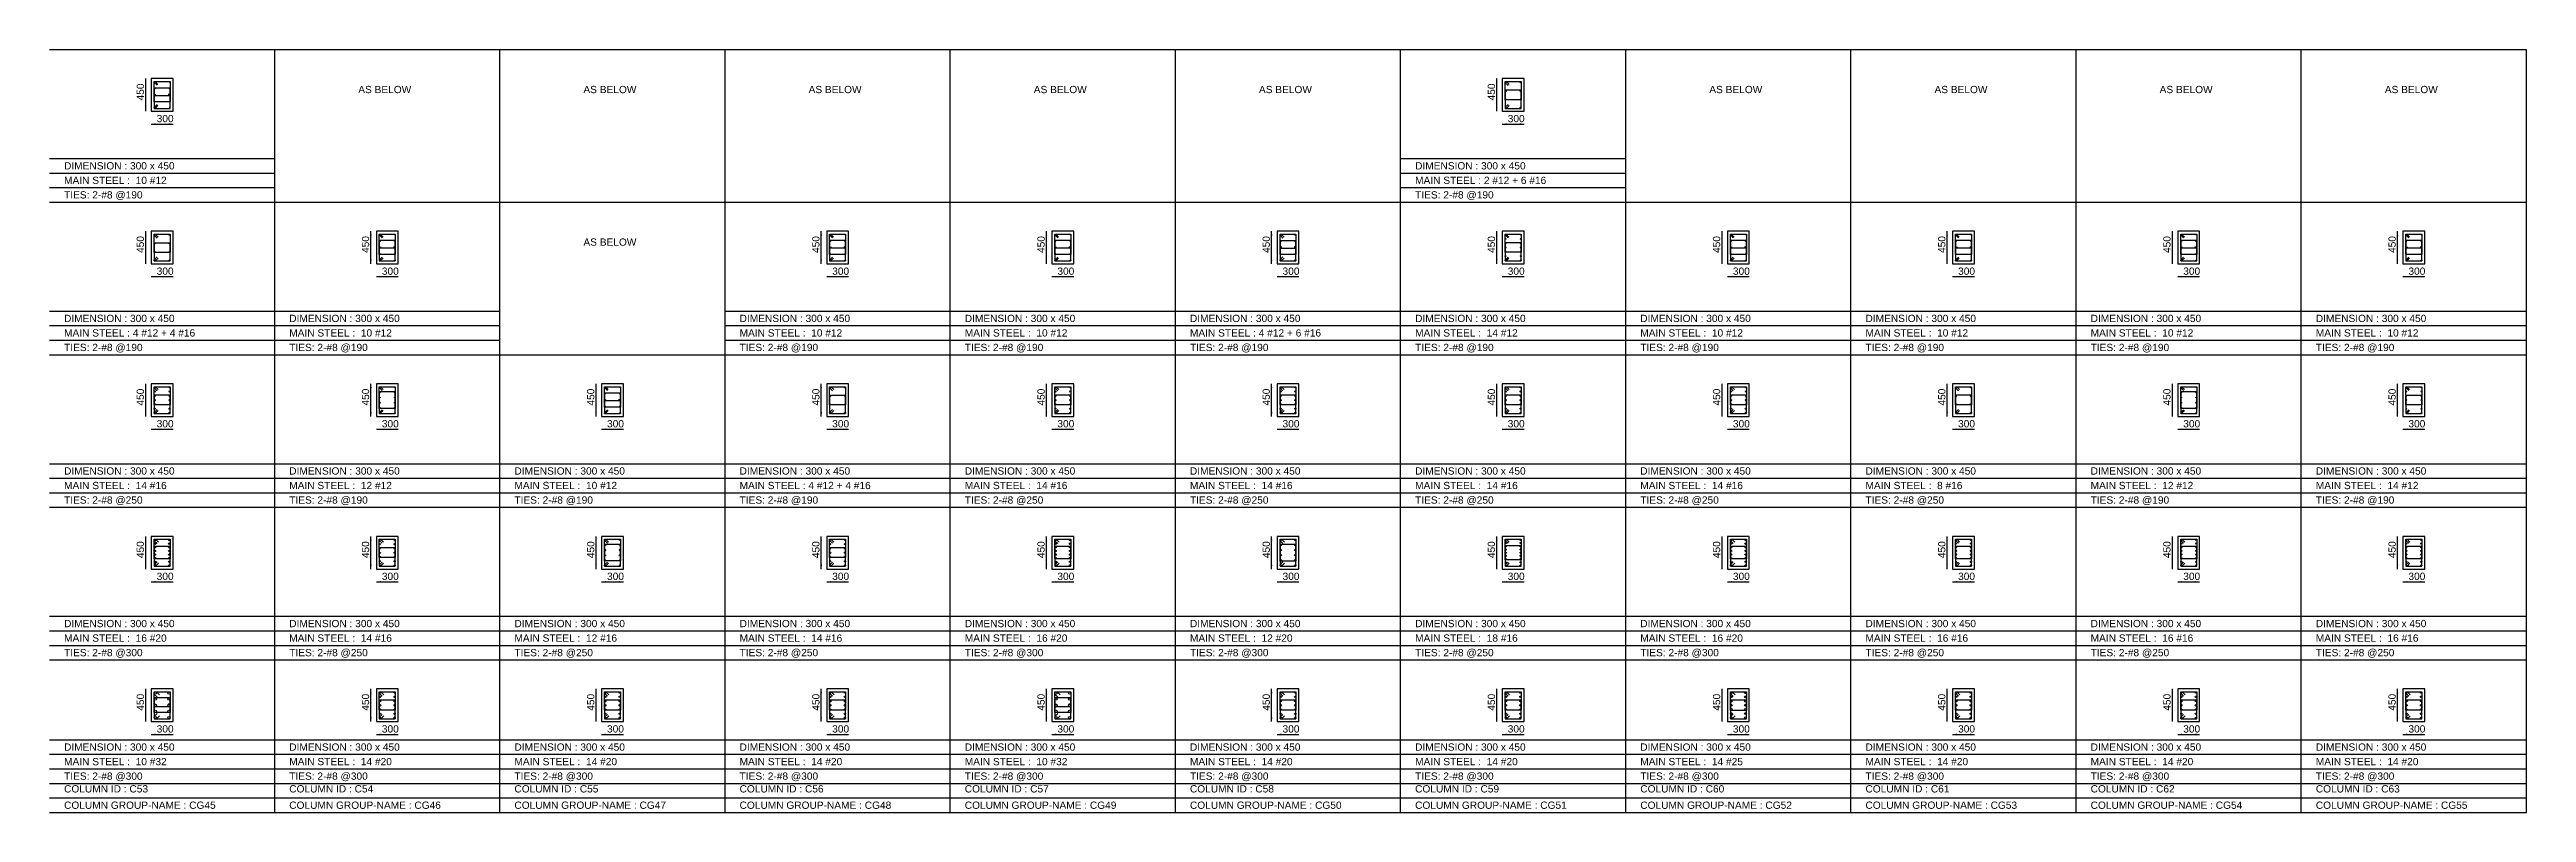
# Model space of a CAD drawing. Extents: x 28 to 264, y -211 to 74.
# Drawn here: x 167.78 to 201.88, y 62.88 to 73.38 of the extents above; entities that cross this region are included whole.
import ezdxf

# ---------------------------------------------------------------- set-up
doc = ezdxf.new("R2010")
doc.units = 0
for name, color, linetype in [('Border', 7, 'CONTINUOUS'), ('Column_Group_Name', 3, 'CONTINUOUS'), ('Column_ID', 4, 'CONTINUOUS'), ('ColumnBars', 1, 'CONTINUOUS'), ('ColumnBars1', 1, 'CONTINUOUS'), ('ColumnCrossSection', 7, 'CONTINUOUS'), ('Dim_All', 7, 'CONTINUOUS'), ('Dimensions', 7, 'CONTINUOUS'), ('Links', 2, 'CONTINUOUS'), ('MainSteel', 1, 'CONTINUOUS'), ('Text_AsBelow', 7, 'CONTINUOUS')]:
    doc.layers.add(name, color=color, linetype=linetype)
doc.styles.add('STRUDS_Arial', font='ARIAL.TTF', dxfattribs={"height": 0.04})

msp = doc.modelspace()

# ---------------------------------------------------------------- texts
at = {"layer": 'Column_Group_Name', "style": 'STRUDS_Arial'}
for s, p in [('COLUMN GROUP-NAME : CG45', (167.978, 62.93)), ('COLUMN GROUP-NAME : CG46', (171.078, 62.93)), ('COLUMN GROUP-NAME : CG47', (174.178, 62.93)), ('COLUMN GROUP-NAME : CG48', (177.278, 62.93)), ('COLUMN GROUP-NAME : CG49', (180.378, 62.93)), ('COLUMN GROUP-NAME : CG50', (183.478, 62.93)), ('COLUMN GROUP-NAME : CG51', (186.578, 62.93)), ('COLUMN GROUP-NAME : CG52', (189.678, 62.93)), ('COLUMN GROUP-NAME : CG53', (192.778, 62.93)), ('COLUMN GROUP-NAME : CG54', (195.878, 62.93)), ('COLUMN GROUP-NAME : CG55', (198.978, 62.93))]:
    msp.add_text(s, height=0.1, dxfattribs=at).set_placement(p)
at = {"layer": 'Column_ID', "style": 'STRUDS_Arial'}
for s, p in [('COLUMN ID : C53', (167.978, 63.155)), ('COLUMN ID : C54', (171.078, 63.155)), ('COLUMN ID : C55', (174.178, 63.155)), ('COLUMN ID : C56', (177.278, 63.155)), ('COLUMN ID : C57', (180.378, 63.155)), ('COLUMN ID : C58', (183.478, 63.155)), ('COLUMN ID : C59', (186.578, 63.155)), ('COLUMN ID : C60', (189.678, 63.155)), ('COLUMN ID : C61', (192.778, 63.155)), ('COLUMN ID : C62', (195.878, 63.155)), ('COLUMN ID : C63', (198.978, 63.155))]:
    msp.add_text(s, height=0.1, dxfattribs=at).set_placement(p)
at = {"layer": 'Dimensions', "style": 'STRUDS_Arial'}
for p in [(169.078, 72.68), (187.678, 72.68), (169.078, 70.58), (172.178, 70.58), (178.378, 70.58), (181.478, 70.58), (184.578, 70.58), (187.678, 70.58), (190.778, 70.58), (193.878, 70.58), (196.978, 70.58), (200.078, 70.58), (169.078, 68.48), (172.178, 68.48), (175.278, 68.48), (178.378, 68.48), (181.478, 68.48), (184.578, 68.48), (187.678, 68.48), (190.778, 68.48), (193.878, 68.48), (196.978, 68.48), (200.078, 68.48), (169.078, 66.38), (172.178, 66.38), (175.278, 66.38), (178.378, 66.38), (181.478, 66.38), (184.578, 66.38), (187.678, 66.38), (190.778, 66.38), (193.878, 66.38), (196.978, 66.38), (200.078, 66.38), (169.078, 64.28), (172.178, 64.28), (175.278, 64.28), (178.378, 64.28), (181.478, 64.28), (184.578, 64.28), (187.678, 64.28), (190.778, 64.28), (193.878, 64.28), (196.978, 64.28), (200.078, 64.28)]:
    msp.add_text('450', height=0.1, rotation=90, dxfattribs=at).set_placement(p)
for s, p in [('300', (169.253, 72.38)), ('300', (187.853, 72.38)), ('DIMENSION : 300 x 450', (167.978, 71.73)), ('DIMENSION : 300 x 450', (186.578, 71.73)), ('300', (169.253, 70.28)), ('300', (172.353, 70.28)), ('300', (178.553, 70.28)), ('300', (181.653, 70.28)), ('300', (184.753, 70.28)), ('300', (187.853, 70.28)), ('300', (190.953, 70.28)), ('300', (194.053, 70.28)), ('300', (197.153, 70.28)), ('300', (200.253, 70.28)), ('DIMENSION : 300 x 450', (167.978, 69.63)), ('DIMENSION : 300 x 450', (171.078, 69.63)), ('DIMENSION : 300 x 450', (177.278, 69.63)), ('DIMENSION : 300 x 450', (180.378, 69.63)), ('DIMENSION : 300 x 450', (183.478, 69.63)), ('DIMENSION : 300 x 450', (186.578, 69.63)), ('DIMENSION : 300 x 450', (189.678, 69.63)), ('DIMENSION : 300 x 450', (192.778, 69.63)), ('DIMENSION : 300 x 450', (195.878, 69.63)), ('DIMENSION : 300 x 450', (198.978, 69.63)), ('300', (169.253, 68.18)), ('300', (172.353, 68.18)), ('300', (175.453, 68.18)), ('300', (178.553, 68.18)), ('300', (181.653, 68.18)), ('300', (184.753, 68.18)), ('300', (187.853, 68.18)), ('300', (190.953, 68.18)), ('300', (194.053, 68.18)), ('300', (197.153, 68.18)), ('300', (200.253, 68.18)), ('DIMENSION : 300 x 450', (167.978, 67.53)), ('DIMENSION : 300 x 450', (171.078, 67.53)), ('DIMENSION : 300 x 450', (174.178, 67.53)), ('DIMENSION : 300 x 450', (177.278, 67.53)), ('DIMENSION : 300 x 450', (180.378, 67.53)), ('DIMENSION : 300 x 450', (183.478, 67.53)), ('DIMENSION : 300 x 450', (186.578, 67.53)), ('DIMENSION : 300 x 450', (189.678, 67.53)), ('DIMENSION : 300 x 450', (192.778, 67.53)), ('DIMENSION : 300 x 450', (195.878, 67.53)), ('DIMENSION : 300 x 450', (198.978, 67.53)), ('300', (169.253, 66.08)), ('300', (172.353, 66.08)), ('300', (175.453, 66.08)), ('300', (178.553, 66.08)), ('300', (181.653, 66.08)), ('300', (184.753, 66.08)), ('300', (187.853, 66.08)), ('300', (190.953, 66.08)), ('300', (194.053, 66.08)), ('300', (197.153, 66.08)), ('300', (200.253, 66.08)), ('DIMENSION : 300 x 450', (167.978, 65.43)), ('DIMENSION : 300 x 450', (171.078, 65.43)), ('DIMENSION : 300 x 450', (174.178, 65.43)), ('DIMENSION : 300 x 450', (177.278, 65.43)), ('DIMENSION : 300 x 450', (180.378, 65.43)), ('DIMENSION : 300 x 450', (183.478, 65.43)), ('DIMENSION : 300 x 450', (186.578, 65.43)), ('DIMENSION : 300 x 450', (189.678, 65.43)), ('DIMENSION : 300 x 450', (192.778, 65.43)), ('DIMENSION : 300 x 450', (195.878, 65.43)), ('DIMENSION : 300 x 450', (198.978, 65.43)), ('DIMENSION : 300 x 450', (167.978, 63.73)), ('300', (169.253, 63.98)), ('DIMENSION : 300 x 450', (171.078, 63.73)), ('300', (172.353, 63.98)), ('DIMENSION : 300 x 450', (174.178, 63.73)), ('300', (175.453, 63.98)), ('DIMENSION : 300 x 450', (177.278, 63.73)), ('300', (178.553, 63.98)), ('DIMENSION : 300 x 450', (180.378, 63.73)), ('300', (181.653, 63.98)), ('DIMENSION : 300 x 450', (183.478, 63.73)), ('300', (184.753, 63.98)), ('DIMENSION : 300 x 450', (186.578, 63.73)), ('300', (187.853, 63.98)), ('DIMENSION : 300 x 450', (189.678, 63.73)), ('300', (190.953, 63.98)), ('DIMENSION : 300 x 450', (192.778, 63.73)), ('300', (194.053, 63.98)), ('DIMENSION : 300 x 450', (195.878, 63.73)), ('300', (197.153, 63.98)), ('DIMENSION : 300 x 450', (198.978, 63.73)), ('300', (200.253, 63.98))]:
    msp.add_text(s, height=0.1, dxfattribs=at).set_placement(p)
at = {"layer": 'Links', "style": 'STRUDS_Arial'}
for s, p in [('TIES: 2-#8 @190', (167.978, 71.33)), ('TIES: 2-#8 @190', (186.578, 71.33)), ('TIES: 2-#8 @190', (167.978, 69.23)), ('TIES: 2-#8 @190', (171.078, 69.23)), ('TIES: 2-#8 @190', (177.278, 69.23)), ('TIES: 2-#8 @190', (180.378, 69.23)), ('TIES: 2-#8 @190', (183.478, 69.23)), ('TIES: 2-#8 @190', (186.578, 69.23)), ('TIES: 2-#8 @190', (189.678, 69.23)), ('TIES: 2-#8 @190', (192.778, 69.23)), ('TIES: 2-#8 @190', (195.878, 69.23)), ('TIES: 2-#8 @190', (198.978, 69.23)), ('TIES: 2-#8 @250', (167.978, 67.13)), ('TIES: 2-#8 @190', (171.078, 67.13)), ('TIES: 2-#8 @190', (174.178, 67.13)), ('TIES: 2-#8 @190', (177.278, 67.13)), ('TIES: 2-#8 @250', (180.378, 67.13)), ('TIES: 2-#8 @250', (183.478, 67.13)), ('TIES: 2-#8 @250', (186.578, 67.13)), ('TIES: 2-#8 @250', (189.678, 67.13)), ('TIES: 2-#8 @250', (192.778, 67.13)), ('TIES: 2-#8 @190', (195.878, 67.13)), ('TIES: 2-#8 @190', (198.978, 67.13)), ('TIES: 2-#8 @300', (167.978, 65.03)), ('TIES: 2-#8 @250', (171.078, 65.03)), ('TIES: 2-#8 @250', (174.178, 65.03)), ('TIES: 2-#8 @250', (177.278, 65.03)), ('TIES: 2-#8 @300', (180.378, 65.03)), ('TIES: 2-#8 @300', (183.478, 65.03)), ('TIES: 2-#8 @250', (186.578, 65.03)), ('TIES: 2-#8 @300', (189.678, 65.03)), ('TIES: 2-#8 @250', (192.778, 65.03)), ('TIES: 2-#8 @250', (195.878, 65.03)), ('TIES: 2-#8 @250', (198.978, 65.03)), ('TIES: 2-#8 @300', (167.978, 63.33)), ('TIES: 2-#8 @300', (171.078, 63.33)), ('TIES: 2-#8 @300', (174.178, 63.33)), ('TIES: 2-#8 @300', (177.278, 63.33)), ('TIES: 2-#8 @300', (180.378, 63.33)), ('TIES: 2-#8 @300', (183.478, 63.33)), ('TIES: 2-#8 @300', (186.578, 63.33)), ('TIES: 2-#8 @300', (189.678, 63.33)), ('TIES: 2-#8 @300', (192.778, 63.33)), ('TIES: 2-#8 @300', (195.878, 63.33)), ('TIES: 2-#8 @300', (198.978, 63.33))]:
    msp.add_text(s, height=0.1, dxfattribs=at).set_placement(p)
at = {"layer": 'MainSteel', "style": 'STRUDS_Arial'}
for s, p in [('MAIN STEEL :  10 #12', (167.978, 71.53)), ('MAIN STEEL : 2 #12 + 6 #16 ', (186.578, 71.53)), ('MAIN STEEL : 4 #12 + 4 #16 ', (167.978, 69.43)), ('MAIN STEEL :  10 #12', (171.078, 69.43)), ('MAIN STEEL :  10 #12', (177.278, 69.43)), ('MAIN STEEL :  10 #12', (180.378, 69.43)), ('MAIN STEEL : 4 #12 + 6 #16 ', (183.478, 69.43)), ('MAIN STEEL :  14 #12', (186.578, 69.43)), ('MAIN STEEL :  10 #12', (189.678, 69.43)), ('MAIN STEEL :  10 #12', (192.778, 69.43)), ('MAIN STEEL :  10 #12', (195.878, 69.43)), ('MAIN STEEL :  10 #12', (198.978, 69.43)), ('MAIN STEEL :  14 #16', (167.978, 67.33)), ('MAIN STEEL :  12 #12', (171.078, 67.33)), ('MAIN STEEL :  10 #12', (174.178, 67.33)), ('MAIN STEEL : 4 #12 + 4 #16 ', (177.278, 67.33)), ('MAIN STEEL :  14 #16', (180.378, 67.33)), ('MAIN STEEL :  14 #16', (183.478, 67.33)), ('MAIN STEEL :  14 #16', (186.578, 67.33)), ('MAIN STEEL :  14 #16', (189.678, 67.33)), ('MAIN STEEL :  8 #16', (192.778, 67.33)), ('MAIN STEEL :  12 #12', (195.878, 67.33)), ('MAIN STEEL :  14 #12', (198.978, 67.33)), ('MAIN STEEL :  16 #20', (167.978, 65.23)), ('MAIN STEEL :  14 #16', (171.078, 65.23)), ('MAIN STEEL :  12 #16', (174.178, 65.23)), ('MAIN STEEL :  14 #16', (177.278, 65.23)), ('MAIN STEEL :  16 #20', (180.378, 65.23)), ('MAIN STEEL :  12 #20', (183.478, 65.23)), ('MAIN STEEL :  18 #16', (186.578, 65.23)), ('MAIN STEEL :  16 #20', (189.678, 65.23)), ('MAIN STEEL :  16 #16', (192.778, 65.23)), ('MAIN STEEL :  16 #16', (195.878, 65.23)), ('MAIN STEEL :  16 #16', (198.978, 65.23)), ('MAIN STEEL :  10 #32', (167.978, 63.53)), ('MAIN STEEL :  14 #20', (171.078, 63.53)), ('MAIN STEEL :  14 #20', (174.178, 63.53)), ('MAIN STEEL :  14 #20', (177.278, 63.53)), ('MAIN STEEL :  10 #32', (180.378, 63.53)), ('MAIN STEEL :  14 #20', (183.478, 63.53)), ('MAIN STEEL :  14 #20', (186.578, 63.53)), ('MAIN STEEL :  14 #25', (189.678, 63.53)), ('MAIN STEEL :  14 #20', (192.778, 63.53)), ('MAIN STEEL :  14 #20', (195.878, 63.53)), ('MAIN STEEL :  14 #20', (198.978, 63.53))]:
    msp.add_text(s, height=0.1, dxfattribs=at).set_placement(p)
at = {"layer": 'Text_AsBelow', "style": 'STRUDS_Arial'}
for p in [(172.028, 72.78), (175.128, 72.78), (178.228, 72.78), (181.328, 72.78), (184.428, 72.78), (190.628, 72.78), (193.728, 72.78), (196.828, 72.78), (199.928, 72.78), (175.128, 70.68)]:
    msp.add_text('AS BELOW', height=0.1, dxfattribs=at).set_placement(p)

# ---------------------------------------------------------------- linework, layer by layer
at = {"layer": 'Border'}
for p, q in [((167.778, 73.38), (170.878, 73.38)), ((170.878, 71.28), (170.878, 73.38)), ((170.878, 71.28), (170.878, 73.38)), ((170.878, 73.38), (173.978, 73.38)), ((173.978, 71.28), (173.978, 73.38)), ((173.978, 71.28), (173.978, 73.38)), ((173.978, 73.38), (177.078, 73.38)), ((177.078, 71.28), (177.078, 73.38)), ((177.078, 71.28), (177.078, 73.38)), ((177.078, 73.38), (180.178, 73.38)), ((180.178, 71.28), (180.178, 73.38)), ((180.178, 71.28), (180.178, 73.38)), ((180.178, 73.38), (183.278, 73.38)), ((183.278, 71.28), (183.278, 73.38)), ((183.278, 71.28), (183.278, 73.38)), ((183.278, 73.38), (186.378, 73.38)), ((186.378, 71.28), (186.378, 73.38)), ((186.378, 71.28), (186.378, 73.38)), ((186.378, 73.38), (189.478, 73.38)), ((189.478, 71.28), (189.478, 73.38)), ((189.478, 71.28), (189.478, 73.38)), ((189.478, 73.38), (192.578, 73.38)), ((192.578, 71.28), (192.578, 73.38)), ((192.578, 71.28), (192.578, 73.38)), ((192.578, 73.38), (195.678, 73.38)), ((195.678, 71.28), (195.678, 73.38)), ((195.678, 71.28), (195.678, 73.38)), ((195.678, 73.38), (198.778, 73.38)), ((198.778, 71.28), (198.778, 73.38)), ((198.778, 71.28), (198.778, 73.38)), ((198.778, 73.38), (201.878, 73.38)), ((201.878, 71.28), (201.878, 73.38)), ((201.878, 71.28), (201.878, 73.38)), ((167.778, 71.88), (170.878, 71.88)), ((167.778, 71.68), (170.878, 71.68)), ((186.378, 71.88), (189.478, 71.88)), ((186.378, 71.68), (189.478, 71.68)), ((167.778, 71.48), (170.878, 71.48)), ((167.778, 71.28), (170.878, 71.28)), ((167.778, 71.28), (170.878, 71.28)), ((170.878, 69.18), (170.878, 71.28)), ((170.878, 69.18), (170.878, 71.28)), ((170.878, 71.28), (173.978, 71.28)), ((173.978, 69.18), (173.978, 71.28)), ((173.978, 69.18), (173.978, 71.28)), ((173.978, 71.28), (177.078, 71.28)), ((177.078, 69.18), (177.078, 71.28)), ((177.078, 69.18), (177.078, 71.28)), ((177.078, 71.28), (180.178, 71.28)), ((180.178, 69.18), (180.178, 71.28)), ((180.178, 69.18), (180.178, 71.28)), ((180.178, 71.28), (183.278, 71.28)), ((183.278, 69.18), (183.278, 71.28)), ((183.278, 69.18), (183.278, 71.28)), ((183.278, 71.28), (186.378, 71.28)), ((186.378, 71.48), (189.478, 71.48)), ((186.378, 69.18), (186.378, 71.28)), ((186.378, 69.18), (186.378, 71.28)), ((186.378, 71.28), (189.478, 71.28)), ((186.378, 71.28), (189.478, 71.28)), ((189.478, 69.18), (189.478, 71.28)), ((189.478, 69.18), (189.478, 71.28)), ((189.478, 71.28), (192.578, 71.28)), ((192.578, 69.18), (192.578, 71.28)), ((192.578, 69.18), (192.578, 71.28)), ((192.578, 71.28), (195.678, 71.28)), ((195.678, 69.18), (195.678, 71.28)), ((195.678, 69.18), (195.678, 71.28)), ((195.678, 71.28), (198.778, 71.28)), ((198.778, 69.18), (198.778, 71.28)), ((198.778, 69.18), (198.778, 71.28)), ((198.778, 71.28), (201.878, 71.28)), ((201.878, 69.18), (201.878, 71.28)), ((201.878, 69.18), (201.878, 71.28)), ((167.778, 69.78), (170.878, 69.78)), ((167.778, 69.58), (170.878, 69.58)), ((170.878, 69.78), (173.978, 69.78)), ((170.878, 69.58), (173.978, 69.58)), ((177.078, 69.78), (180.178, 69.78)), ((177.078, 69.58), (180.178, 69.58)), ((180.178, 69.78), (183.278, 69.78)), ((180.178, 69.58), (183.278, 69.58)), ((183.278, 69.78), (186.378, 69.78)), ((183.278, 69.58), (186.378, 69.58)), ((186.378, 69.78), (189.478, 69.78)), ((186.378, 69.58), (189.478, 69.58)), ((189.478, 69.78), (192.578, 69.78)), ((189.478, 69.58), (192.578, 69.58)), ((192.578, 69.78), (195.678, 69.78)), ((192.578, 69.58), (195.678, 69.58)), ((195.678, 69.78), (198.778, 69.78)), ((195.678, 69.58), (198.778, 69.58)), ((198.778, 69.78), (201.878, 69.78)), ((198.778, 69.58), (201.878, 69.58)), ((167.778, 69.38), (170.878, 69.38)), ((170.878, 69.38), (173.978, 69.38)), ((177.078, 69.38), (180.178, 69.38)), ((180.178, 69.38), (183.278, 69.38)), ((183.278, 69.38), (186.378, 69.38)), ((186.378, 69.38), (189.478, 69.38)), ((189.478, 69.38), (192.578, 69.38)), ((192.578, 69.38), (195.678, 69.38)), ((195.678, 69.38), (198.778, 69.38)), ((198.778, 69.38), (201.878, 69.38)), ((167.778, 69.18), (170.878, 69.18)), ((167.778, 69.18), (170.878, 69.18)), ((170.878, 67.08), (170.878, 69.18)), ((170.878, 67.08), (170.878, 69.18)), ((170.878, 69.18), (173.978, 69.18)), ((170.878, 69.18), (173.978, 69.18)), ((173.978, 67.08), (173.978, 69.18)), ((173.978, 67.08), (173.978, 69.18)), ((173.978, 69.18), (177.078, 69.18)), ((177.078, 67.08), (177.078, 69.18)), ((177.078, 67.08), (177.078, 69.18)), ((177.078, 69.18), (180.178, 69.18)), ((177.078, 69.18), (180.178, 69.18)), ((180.178, 67.08), (180.178, 69.18)), ((180.178, 67.08), (180.178, 69.18)), ((180.178, 69.18), (183.278, 69.18)), ((180.178, 69.18), (183.278, 69.18)), ((183.278, 67.08), (183.278, 69.18)), ((183.278, 67.08), (183.278, 69.18)), ((183.278, 69.18), (186.378, 69.18)), ((183.278, 69.18), (186.378, 69.18)), ((186.378, 67.08), (186.378, 69.18)), ((186.378, 67.08), (186.378, 69.18)), ((186.378, 69.18), (189.478, 69.18)), ((186.378, 69.18), (189.478, 69.18)), ((189.478, 67.08), (189.478, 69.18)), ((189.478, 67.08), (189.478, 69.18)), ((189.478, 69.18), (192.578, 69.18)), ((189.478, 69.18), (192.578, 69.18)), ((192.578, 67.08), (192.578, 69.18)), ((192.578, 67.08), (192.578, 69.18)), ((192.578, 69.18), (195.678, 69.18)), ((192.578, 69.18), (195.678, 69.18)), ((195.678, 67.08), (195.678, 69.18)), ((195.678, 67.08), (195.678, 69.18)), ((195.678, 69.18), (198.778, 69.18)), ((195.678, 69.18), (198.778, 69.18)), ((198.778, 67.08), (198.778, 69.18)), ((198.778, 67.08), (198.778, 69.18)), ((198.778, 69.18), (201.878, 69.18)), ((198.778, 69.18), (201.878, 69.18)), ((201.878, 67.08), (201.878, 69.18)), ((201.878, 67.08), (201.878, 69.18)), ((167.778, 67.68), (170.878, 67.68)), ((170.878, 67.68), (173.978, 67.68)), ((173.978, 67.68), (177.078, 67.68)), ((177.078, 67.68), (180.178, 67.68)), ((180.178, 67.68), (183.278, 67.68)), ((183.278, 67.68), (186.378, 67.68)), ((186.378, 67.68), (189.478, 67.68)), ((189.478, 67.68), (192.578, 67.68)), ((192.578, 67.68), (195.678, 67.68)), ((195.678, 67.68), (198.778, 67.68)), ((198.778, 67.68), (201.878, 67.68)), ((167.778, 67.48), (170.878, 67.48)), ((167.778, 67.28), (170.878, 67.28)), ((170.878, 67.48), (173.978, 67.48)), ((170.878, 67.28), (173.978, 67.28)), ((173.978, 67.48), (177.078, 67.48)), ((173.978, 67.28), (177.078, 67.28)), ((177.078, 67.48), (180.178, 67.48)), ((177.078, 67.28), (180.178, 67.28)), ((180.178, 67.48), (183.278, 67.48)), ((180.178, 67.28), (183.278, 67.28)), ((183.278, 67.48), (186.378, 67.48)), ((183.278, 67.28), (186.378, 67.28)), ((186.378, 67.48), (189.478, 67.48)), ((186.378, 67.28), (189.478, 67.28)), ((189.478, 67.48), (192.578, 67.48)), ((189.478, 67.28), (192.578, 67.28)), ((192.578, 67.48), (195.678, 67.48)), ((192.578, 67.28), (195.678, 67.28)), ((195.678, 67.48), (198.778, 67.48)), ((195.678, 67.28), (198.778, 67.28)), ((198.778, 67.48), (201.878, 67.48)), ((198.778, 67.28), (201.878, 67.28)), ((167.778, 67.08), (170.878, 67.08)), ((167.778, 67.08), (170.878, 67.08)), ((170.878, 64.98), (170.878, 67.08)), ((170.878, 64.98), (170.878, 67.08)), ((170.878, 67.08), (173.978, 67.08)), ((170.878, 67.08), (173.978, 67.08)), ((173.978, 64.98), (173.978, 67.08)), ((173.978, 64.98), (173.978, 67.08)), ((173.978, 67.08), (177.078, 67.08)), ((173.978, 67.08), (177.078, 67.08)), ((177.078, 64.98), (177.078, 67.08)), ((177.078, 64.98), (177.078, 67.08)), ((177.078, 67.08), (180.178, 67.08)), ((177.078, 67.08), (180.178, 67.08)), ((180.178, 64.98), (180.178, 67.08)), ((180.178, 64.98), (180.178, 67.08)), ((180.178, 67.08), (183.278, 67.08)), ((180.178, 67.08), (183.278, 67.08)), ((183.278, 64.98), (183.278, 67.08)), ((183.278, 64.98), (183.278, 67.08)), ((183.278, 67.08), (186.378, 67.08)), ((183.278, 67.08), (186.378, 67.08)), ((186.378, 64.98), (186.378, 67.08)), ((186.378, 64.98), (186.378, 67.08)), ((186.378, 67.08), (189.478, 67.08)), ((186.378, 67.08), (189.478, 67.08)), ((189.478, 64.98), (189.478, 67.08)), ((189.478, 64.98), (189.478, 67.08)), ((189.478, 67.08), (192.578, 67.08)), ((189.478, 67.08), (192.578, 67.08)), ((192.578, 64.98), (192.578, 67.08)), ((192.578, 64.98), (192.578, 67.08)), ((192.578, 67.08), (195.678, 67.08)), ((192.578, 67.08), (195.678, 67.08)), ((195.678, 64.98), (195.678, 67.08)), ((195.678, 64.98), (195.678, 67.08)), ((195.678, 67.08), (198.778, 67.08)), ((195.678, 67.08), (198.778, 67.08)), ((198.778, 64.98), (198.778, 67.08)), ((198.778, 64.98), (198.778, 67.08)), ((198.778, 67.08), (201.878, 67.08)), ((198.778, 67.08), (201.878, 67.08)), ((201.878, 64.98), (201.878, 67.08)), ((201.878, 64.98), (201.878, 67.08)), ((167.778, 65.58), (170.878, 65.58)), ((170.878, 65.58), (173.978, 65.58)), ((173.978, 65.58), (177.078, 65.58)), ((177.078, 65.58), (180.178, 65.58)), ((180.178, 65.58), (183.278, 65.58)), ((183.278, 65.58), (186.378, 65.58)), ((186.378, 65.58), (189.478, 65.58)), ((189.478, 65.58), (192.578, 65.58)), ((192.578, 65.58), (195.678, 65.58)), ((195.678, 65.58), (198.778, 65.58)), ((198.778, 65.58), (201.878, 65.58)), ((167.778, 65.38), (170.878, 65.38)), ((167.778, 65.18), (170.878, 65.18)), ((170.878, 65.38), (173.978, 65.38)), ((170.878, 65.18), (173.978, 65.18)), ((173.978, 65.38), (177.078, 65.38)), ((173.978, 65.18), (177.078, 65.18)), ((177.078, 65.38), (180.178, 65.38)), ((177.078, 65.18), (180.178, 65.18)), ((180.178, 65.38), (183.278, 65.38)), ((180.178, 65.18), (183.278, 65.18)), ((183.278, 65.38), (186.378, 65.38)), ((183.278, 65.18), (186.378, 65.18)), ((186.378, 65.38), (189.478, 65.38)), ((186.378, 65.18), (189.478, 65.18)), ((189.478, 65.38), (192.578, 65.38)), ((189.478, 65.18), (192.578, 65.18)), ((192.578, 65.38), (195.678, 65.38)), ((192.578, 65.18), (195.678, 65.18)), ((195.678, 65.38), (198.778, 65.38)), ((195.678, 65.18), (198.778, 65.18)), ((198.778, 65.38), (201.878, 65.38)), ((198.778, 65.18), (201.878, 65.18)), ((167.778, 64.98), (170.878, 64.98)), ((167.778, 64.98), (170.878, 64.98)), ((170.878, 62.88), (170.878, 64.98)), ((170.878, 62.88), (170.878, 64.98)), ((170.878, 64.98), (173.978, 64.98)), ((170.878, 64.98), (173.978, 64.98)), ((173.978, 62.88), (173.978, 64.98)), ((173.978, 62.88), (173.978, 64.98)), ((173.978, 64.98), (177.078, 64.98)), ((173.978, 64.98), (177.078, 64.98)), ((177.078, 62.88), (177.078, 64.98)), ((177.078, 62.88), (177.078, 64.98)), ((177.078, 64.98), (180.178, 64.98)), ((177.078, 64.98), (180.178, 64.98)), ((180.178, 62.88), (180.178, 64.98)), ((180.178, 62.88), (180.178, 64.98)), ((180.178, 64.98), (183.278, 64.98)), ((180.178, 64.98), (183.278, 64.98)), ((183.278, 62.88), (183.278, 64.98)), ((183.278, 62.88), (183.278, 64.98)), ((183.278, 64.98), (186.378, 64.98)), ((183.278, 64.98), (186.378, 64.98)), ((186.378, 62.88), (186.378, 64.98)), ((186.378, 62.88), (186.378, 64.98)), ((186.378, 64.98), (189.478, 64.98)), ((186.378, 64.98), (189.478, 64.98)), ((189.478, 62.88), (189.478, 64.98)), ((189.478, 62.88), (189.478, 64.98)), ((189.478, 64.98), (192.578, 64.98)), ((189.478, 64.98), (192.578, 64.98)), ((192.578, 62.88), (192.578, 64.98)), ((192.578, 62.88), (192.578, 64.98)), ((192.578, 64.98), (195.678, 64.98)), ((192.578, 64.98), (195.678, 64.98)), ((195.678, 62.88), (195.678, 64.98)), ((195.678, 62.88), (195.678, 64.98)), ((195.678, 64.98), (198.778, 64.98)), ((195.678, 64.98), (198.778, 64.98)), ((198.778, 62.88), (198.778, 64.98)), ((198.778, 62.88), (198.778, 64.98)), ((198.778, 64.98), (201.878, 64.98)), ((198.778, 64.98), (201.878, 64.98)), ((201.878, 62.88), (201.878, 64.98)), ((201.878, 62.88), (201.878, 64.98)), ((167.778, 63.88), (170.878, 63.88)), ((170.878, 63.88), (173.978, 63.88)), ((173.978, 63.88), (177.078, 63.88)), ((177.078, 63.88), (180.178, 63.88)), ((180.178, 63.88), (183.278, 63.88)), ((183.278, 63.88), (186.378, 63.88)), ((186.378, 63.88), (189.478, 63.88)), ((189.478, 63.88), (192.578, 63.88)), ((192.578, 63.88), (195.678, 63.88)), ((195.678, 63.88), (198.778, 63.88)), ((198.778, 63.88), (201.878, 63.88)), ((167.778, 63.68), (170.878, 63.68)), ((167.778, 63.48), (170.878, 63.48)), ((170.878, 63.68), (173.978, 63.68)), ((170.878, 63.48), (173.978, 63.48)), ((173.978, 63.68), (177.078, 63.68)), ((173.978, 63.48), (177.078, 63.48)), ((177.078, 63.68), (180.178, 63.68)), ((177.078, 63.48), (180.178, 63.48)), ((180.178, 63.68), (183.278, 63.68)), ((180.178, 63.48), (183.278, 63.48)), ((183.278, 63.68), (186.378, 63.68)), ((183.278, 63.48), (186.378, 63.48)), ((186.378, 63.68), (189.478, 63.68)), ((186.378, 63.48), (189.478, 63.48)), ((189.478, 63.68), (192.578, 63.68)), ((189.478, 63.48), (192.578, 63.48)), ((192.578, 63.68), (195.678, 63.68)), ((192.578, 63.48), (195.678, 63.48)), ((195.678, 63.68), (198.778, 63.68)), ((195.678, 63.48), (198.778, 63.48)), ((198.778, 63.68), (201.878, 63.68)), ((198.778, 63.48), (201.878, 63.48)), ((167.778, 63.28), (170.878, 63.28)), ((170.878, 63.28), (173.978, 63.28)), ((173.978, 63.28), (177.078, 63.28)), ((177.078, 63.28), (180.178, 63.28)), ((180.178, 63.28), (183.278, 63.28)), ((183.278, 63.28), (186.378, 63.28)), ((186.378, 63.28), (189.478, 63.28)), ((189.478, 63.28), (192.578, 63.28)), ((192.578, 63.28), (195.678, 63.28)), ((195.678, 63.28), (198.778, 63.28)), ((198.778, 63.28), (201.878, 63.28)), ((167.778, 63.08), (170.878, 63.08)), ((167.778, 62.88), (170.878, 62.88)), ((170.878, 63.08), (173.978, 63.08)), ((170.878, 62.88), (173.978, 62.88)), ((173.978, 63.08), (177.078, 63.08)), ((173.978, 62.88), (177.078, 62.88)), ((177.078, 63.08), (180.178, 63.08)), ((177.078, 62.88), (180.178, 62.88)), ((180.178, 63.08), (183.278, 63.08)), ((180.178, 62.88), (183.278, 62.88)), ((183.278, 63.08), (186.378, 63.08)), ((183.278, 62.88), (186.378, 62.88)), ((186.378, 63.08), (189.478, 63.08)), ((186.378, 62.88), (189.478, 62.88)), ((189.478, 63.08), (192.578, 63.08)), ((189.478, 62.88), (192.578, 62.88)), ((192.578, 63.08), (195.678, 63.08)), ((192.578, 62.88), (195.678, 62.88)), ((195.678, 63.08), (198.778, 63.08)), ((195.678, 62.88), (198.778, 62.88)), ((198.778, 63.08), (201.878, 63.08)), ((198.778, 62.88), (201.878, 62.88))]:
    msp.add_line(p, q, dxfattribs=at)
at = {"layer": 'ColumnBars'}
for centre, radius in [((169.224, 72.934), 0.006), ((169.224, 72.8445), 0.006), ((169.224, 72.755), 0.006), ((169.224, 72.6655), 0.006), ((169.432, 72.934), 0.006), ((169.432, 72.8445), 0.006), ((169.432, 72.755), 0.006), ((169.432, 72.6655), 0.006), ((187.824, 72.6933), 0.006), ((188.03, 72.6933), 0.006), ((169.224, 72.576), 0.006), ((169.432, 72.576), 0.006), ((169.224, 70.7113), 0.006), ((169.224, 70.5947), 0.006), ((169.43, 70.7113), 0.006), ((169.43, 70.5947), 0.006), ((172.324, 70.834), 0.006), ((172.324, 70.7445), 0.006), ((172.324, 70.655), 0.006), ((172.532, 70.834), 0.006), ((172.532, 70.7445), 0.006), ((172.532, 70.655), 0.006), ((178.524, 70.834), 0.006), ((178.524, 70.7445), 0.006), ((178.524, 70.655), 0.006), ((178.732, 70.834), 0.006), ((178.732, 70.7445), 0.006), ((178.732, 70.655), 0.006), ((181.624, 70.834), 0.006), ((181.624, 70.7445), 0.006), ((181.624, 70.655), 0.006), ((181.832, 70.834), 0.006), ((181.832, 70.7445), 0.006), ((181.832, 70.655), 0.006), ((184.724, 70.7415), 0.006), ((184.93, 70.7415), 0.006), ((187.824, 70.834), 0.006), ((187.824, 70.7743), 0.006), ((187.824, 70.7147), 0.006), ((187.824, 70.655), 0.006), ((187.824, 70.5953), 0.006), ((188.032, 70.834), 0.006), ((188.032, 70.7743), 0.006), ((188.032, 70.7147), 0.006), ((188.032, 70.655), 0.006), ((188.032, 70.5953), 0.006), ((190.924, 70.834), 0.006), ((190.924, 70.7445), 0.006), ((190.924, 70.655), 0.006), ((191.132, 70.834), 0.006), ((191.132, 70.7445), 0.006), ((191.132, 70.655), 0.006), ((194.024, 70.834), 0.006), ((194.024, 70.7445), 0.006), ((194.024, 70.655), 0.006), ((194.232, 70.834), 0.006), ((194.232, 70.7445), 0.006), ((194.232, 70.655), 0.006), ((197.124, 70.834), 0.006), ((197.124, 70.7445), 0.006), ((197.124, 70.655), 0.006), ((197.332, 70.834), 0.006), ((197.332, 70.7445), 0.006), ((197.332, 70.655), 0.006), ((200.224, 70.834), 0.006), ((200.224, 70.7445), 0.006), ((200.224, 70.655), 0.006), ((200.432, 70.834), 0.006), ((200.432, 70.7445), 0.006), ((200.432, 70.655), 0.006), ((172.324, 70.5655), 0.006), ((172.324, 70.476), 0.006), ((172.532, 70.5655), 0.006), ((172.532, 70.476), 0.006), ((178.524, 70.5655), 0.006), ((178.524, 70.476), 0.006), ((178.732, 70.5655), 0.006), ((178.732, 70.476), 0.006), ((181.624, 70.5655), 0.006), ((181.624, 70.476), 0.006), ((181.832, 70.5655), 0.006), ((181.832, 70.476), 0.006), ((184.724, 70.5645), 0.006), ((184.93, 70.5645), 0.006), ((187.824, 70.5357), 0.006), ((187.824, 70.476), 0.006), ((188.032, 70.5357), 0.006), ((188.032, 70.476), 0.006), ((190.924, 70.5655), 0.006), ((190.924, 70.476), 0.006), ((191.132, 70.5655), 0.006), ((191.132, 70.476), 0.006), ((194.024, 70.5655), 0.006), ((194.024, 70.476), 0.006), ((194.232, 70.5655), 0.006), ((194.232, 70.476), 0.006), ((197.124, 70.5655), 0.006), ((197.124, 70.476), 0.006), ((197.332, 70.5655), 0.006), ((197.332, 70.476), 0.006), ((200.224, 70.5655), 0.006), ((200.224, 70.476), 0.006), ((200.432, 70.5655), 0.006), ((200.432, 70.476), 0.006), ((169.226, 68.732), 0.008), ((169.226, 68.673), 0.008), ((169.226, 68.614), 0.008), ((169.226, 68.555), 0.008), ((169.43, 68.732), 0.008), ((169.43, 68.673), 0.008), ((169.43, 68.614), 0.008), ((169.43, 68.555), 0.008), ((172.324, 68.734), 0.006), ((172.324, 68.6624), 0.006), ((172.324, 68.5908), 0.006), ((172.532, 68.734), 0.006), ((172.532, 68.6624), 0.006), ((172.532, 68.5908), 0.006), ((175.424, 68.734), 0.006), ((175.424, 68.6445), 0.006), ((175.424, 68.555), 0.006), ((175.632, 68.734), 0.006), ((175.632, 68.6445), 0.006), ((175.632, 68.555), 0.006), ((178.524, 68.6113), 0.006), ((178.73, 68.6113), 0.006), ((181.626, 68.732), 0.008), ((181.626, 68.673), 0.008), ((181.626, 68.614), 0.008), ((181.626, 68.555), 0.008), ((181.83, 68.732), 0.008), ((181.83, 68.673), 0.008), ((181.83, 68.614), 0.008), ((181.83, 68.555), 0.008), ((184.726, 68.732), 0.008), ((184.726, 68.673), 0.008), ((184.726, 68.614), 0.008), ((184.726, 68.555), 0.008), ((184.93, 68.732), 0.008), ((184.93, 68.673), 0.008), ((184.93, 68.614), 0.008), ((184.93, 68.555), 0.008), ((187.826, 68.732), 0.008), ((187.826, 68.673), 0.008), ((187.826, 68.614), 0.008), ((187.826, 68.555), 0.008), ((188.03, 68.732), 0.008), ((188.03, 68.673), 0.008), ((188.03, 68.614), 0.008), ((188.03, 68.555), 0.008), ((190.926, 68.732), 0.008), ((190.926, 68.673), 0.008), ((190.926, 68.614), 0.008), ((190.926, 68.555), 0.008), ((191.13, 68.732), 0.008), ((191.13, 68.673), 0.008), ((191.13, 68.614), 0.008), ((191.13, 68.555), 0.008), ((194.026, 68.732), 0.008), ((194.026, 68.614), 0.008), ((194.23, 68.732), 0.008), ((194.23, 68.614), 0.008), ((197.124, 68.734), 0.006), ((197.124, 68.6624), 0.006), ((197.124, 68.5908), 0.006), ((197.332, 68.734), 0.006), ((197.332, 68.6624), 0.006), ((197.332, 68.5908), 0.006), ((200.224, 68.734), 0.006), ((200.224, 68.6743), 0.006), ((200.224, 68.6147), 0.006), ((200.224, 68.555), 0.006), ((200.432, 68.734), 0.006), ((200.432, 68.6743), 0.006), ((200.432, 68.6147), 0.006), ((200.432, 68.555), 0.006), ((169.226, 68.496), 0.008), ((169.226, 68.437), 0.008), ((169.226, 68.378), 0.008), ((169.43, 68.496), 0.008), ((169.43, 68.437), 0.008), ((169.43, 68.378), 0.008), ((172.324, 68.5192), 0.006), ((172.324, 68.4476), 0.006), ((172.324, 68.376), 0.006), ((172.532, 68.5192), 0.006), ((172.532, 68.4476), 0.006), ((172.532, 68.376), 0.006), ((175.424, 68.4655), 0.006), ((175.424, 68.376), 0.006), ((175.632, 68.4655), 0.006), ((175.632, 68.376), 0.006), ((178.524, 68.4947), 0.006), ((178.73, 68.4947), 0.006), ((181.626, 68.496), 0.008), ((181.626, 68.437), 0.008), ((181.626, 68.378), 0.008), ((181.83, 68.496), 0.008), ((181.83, 68.437), 0.008), ((181.83, 68.378), 0.008), ((184.726, 68.496), 0.008), ((184.726, 68.437), 0.008), ((184.726, 68.378), 0.008), ((184.93, 68.496), 0.008), ((184.93, 68.437), 0.008), ((184.93, 68.378), 0.008), ((187.826, 68.496), 0.008), ((187.826, 68.437), 0.008), ((187.826, 68.378), 0.008), ((188.03, 68.496), 0.008), ((188.03, 68.437), 0.008), ((188.03, 68.378), 0.008), ((190.926, 68.496), 0.008), ((190.926, 68.437), 0.008), ((190.926, 68.378), 0.008), ((191.13, 68.496), 0.008), ((191.13, 68.437), 0.008), ((191.13, 68.378), 0.008), ((194.026, 68.496), 0.008), ((194.026, 68.378), 0.008), ((194.23, 68.496), 0.008), ((194.23, 68.378), 0.008), ((197.124, 68.5192), 0.006), ((197.124, 68.4476), 0.006), ((197.124, 68.376), 0.006), ((197.332, 68.5192), 0.006), ((197.332, 68.4476), 0.006), ((197.332, 68.376), 0.006), ((200.224, 68.4953), 0.006), ((200.224, 68.4357), 0.006), ((200.224, 68.376), 0.006), ((200.432, 68.4953), 0.006), ((200.432, 68.4357), 0.006), ((200.432, 68.376), 0.006), ((169.228, 66.63), 0.01), ((169.228, 66.58), 0.01), ((169.228, 66.53), 0.01), ((169.428, 66.63), 0.01), ((169.428, 66.58), 0.01), ((169.428, 66.53), 0.01), ((172.326, 66.632), 0.008), ((172.326, 66.573), 0.008), ((172.326, 66.514), 0.008), ((172.53, 66.632), 0.008), ((172.53, 66.573), 0.008), ((172.53, 66.514), 0.008), ((175.426, 66.632), 0.008), ((175.426, 66.5612), 0.008), ((175.426, 66.4904), 0.008), ((175.63, 66.632), 0.008), ((175.63, 66.5612), 0.008), ((175.63, 66.4904), 0.008), ((178.526, 66.632), 0.008), ((178.526, 66.573), 0.008), ((178.526, 66.514), 0.008), ((178.73, 66.632), 0.008), ((178.73, 66.573), 0.008), ((178.73, 66.514), 0.008), ((181.628, 66.63), 0.01), ((181.628, 66.58), 0.01), ((181.628, 66.53), 0.01), ((181.828, 66.63), 0.01), ((181.828, 66.58), 0.01), ((181.828, 66.53), 0.01), ((184.728, 66.63), 0.01), ((184.728, 66.56), 0.01), ((184.728, 66.49), 0.01), ((184.928, 66.63), 0.01), ((184.928, 66.56), 0.01), ((184.928, 66.49), 0.01), ((187.826, 66.632), 0.008), ((187.826, 66.5878), 0.008), ((187.826, 66.5435), 0.008), ((187.826, 66.4993), 0.008), ((188.03, 66.632), 0.008), ((188.03, 66.5878), 0.008), ((188.03, 66.5435), 0.008), ((188.03, 66.4993), 0.008), ((190.928, 66.63), 0.01), ((190.928, 66.58), 0.01), ((190.928, 66.53), 0.01), ((191.128, 66.63), 0.01), ((191.128, 66.58), 0.01), ((191.128, 66.53), 0.01), ((194.026, 66.632), 0.008), ((194.026, 66.5814), 0.008), ((194.026, 66.5309), 0.008), ((194.23, 66.632), 0.008), ((194.23, 66.5814), 0.008), ((194.23, 66.5309), 0.008), ((197.126, 66.632), 0.008), ((197.126, 66.5814), 0.008), ((197.126, 66.5309), 0.008), ((197.33, 66.632), 0.008), ((197.33, 66.5814), 0.008), ((197.33, 66.5309), 0.008), ((200.226, 66.632), 0.008), ((200.226, 66.5814), 0.008), ((200.226, 66.5309), 0.008), ((200.43, 66.632), 0.008), ((200.43, 66.5814), 0.008), ((200.43, 66.5309), 0.008), ((169.228, 66.48), 0.01), ((169.228, 66.43), 0.01), ((169.228, 66.38), 0.01), ((169.228, 66.33), 0.01), ((169.228, 66.28), 0.01), ((169.428, 66.48), 0.01), ((169.428, 66.43), 0.01), ((169.428, 66.38), 0.01), ((169.428, 66.33), 0.01), ((169.428, 66.28), 0.01), ((172.326, 66.455), 0.008), ((172.326, 66.396), 0.008), ((172.326, 66.337), 0.008), ((172.326, 66.278), 0.008), ((172.53, 66.455), 0.008), ((172.53, 66.396), 0.008), ((172.53, 66.337), 0.008), ((172.53, 66.278), 0.008), ((175.426, 66.4196), 0.008), ((175.426, 66.3488), 0.008), ((175.426, 66.278), 0.008), ((175.63, 66.4196), 0.008), ((175.63, 66.3488), 0.008), ((175.63, 66.278), 0.008), ((178.526, 66.455), 0.008), ((178.526, 66.396), 0.008), ((178.526, 66.337), 0.008), ((178.526, 66.278), 0.008), ((178.73, 66.455), 0.008), ((178.73, 66.396), 0.008), ((178.73, 66.337), 0.008), ((178.73, 66.278), 0.008), ((181.628, 66.48), 0.01), ((181.628, 66.43), 0.01), ((181.628, 66.38), 0.01), ((181.628, 66.33), 0.01), ((181.628, 66.28), 0.01), ((181.828, 66.48), 0.01), ((181.828, 66.43), 0.01), ((181.828, 66.38), 0.01), ((181.828, 66.33), 0.01), ((181.828, 66.28), 0.01), ((184.728, 66.42), 0.01), ((184.728, 66.35), 0.01), ((184.728, 66.28), 0.01), ((184.928, 66.42), 0.01), ((184.928, 66.35), 0.01), ((184.928, 66.28), 0.01), ((187.826, 66.455), 0.008), ((187.826, 66.4108), 0.008), ((187.826, 66.3665), 0.008), ((187.826, 66.3223), 0.008), ((187.826, 66.278), 0.008), ((188.03, 66.455), 0.008), ((188.03, 66.4108), 0.008), ((188.03, 66.3665), 0.008), ((188.03, 66.3223), 0.008), ((188.03, 66.278), 0.008), ((190.928, 66.48), 0.01), ((190.928, 66.43), 0.01), ((190.928, 66.38), 0.01), ((190.928, 66.33), 0.01), ((190.928, 66.28), 0.01), ((191.128, 66.48), 0.01), ((191.128, 66.43), 0.01), ((191.128, 66.38), 0.01), ((191.128, 66.33), 0.01), ((191.128, 66.28), 0.01), ((194.026, 66.4803), 0.008), ((194.026, 66.4297), 0.008), ((194.026, 66.3791), 0.008), ((194.026, 66.3286), 0.008), ((194.026, 66.278), 0.008), ((194.23, 66.4803), 0.008), ((194.23, 66.4297), 0.008), ((194.23, 66.3791), 0.008), ((194.23, 66.3286), 0.008), ((194.23, 66.278), 0.008), ((197.126, 66.4803), 0.008), ((197.126, 66.4297), 0.008), ((197.126, 66.3791), 0.008), ((197.126, 66.3286), 0.008), ((197.126, 66.278), 0.008), ((197.33, 66.4803), 0.008), ((197.33, 66.4297), 0.008), ((197.33, 66.3791), 0.008), ((197.33, 66.3286), 0.008), ((197.33, 66.278), 0.008), ((200.226, 66.4803), 0.008), ((200.226, 66.4297), 0.008), ((200.226, 66.3791), 0.008), ((200.226, 66.3286), 0.008), ((200.226, 66.278), 0.008), ((200.43, 66.4803), 0.008), ((200.43, 66.4297), 0.008), ((200.43, 66.3791), 0.008), ((200.43, 66.3286), 0.008), ((200.43, 66.278), 0.008), ((169.234, 64.524), 0.016), ((169.234, 64.4395), 0.016), ((169.422, 64.524), 0.016), ((169.422, 64.4395), 0.016), ((172.328, 64.53), 0.01), ((172.328, 64.4717), 0.01), ((172.528, 64.53), 0.01), ((172.528, 64.4717), 0.01), ((175.428, 64.53), 0.01), ((175.428, 64.4717), 0.01), ((175.628, 64.53), 0.01), ((175.628, 64.4717), 0.01), ((178.528, 64.53), 0.01), ((178.528, 64.4717), 0.01), ((178.728, 64.53), 0.01), ((178.728, 64.4717), 0.01), ((181.634, 64.524), 0.016), ((181.634, 64.4395), 0.016), ((181.822, 64.524), 0.016), ((181.822, 64.4395), 0.016), ((184.728, 64.53), 0.01), ((184.728, 64.4717), 0.01), ((184.928, 64.53), 0.01), ((184.928, 64.4717), 0.01), ((187.828, 64.53), 0.01), ((187.828, 64.4717), 0.01), ((188.028, 64.53), 0.01), ((188.028, 64.4717), 0.01), ((190.931, 64.5275), 0.0125), ((190.931, 64.47), 0.0125), ((191.126, 64.5275), 0.0125), ((191.126, 64.47), 0.0125), ((194.028, 64.53), 0.01), ((194.028, 64.4717), 0.01), ((194.228, 64.53), 0.01), ((194.228, 64.4717), 0.01), ((197.128, 64.53), 0.01), ((197.128, 64.4717), 0.01), ((197.328, 64.53), 0.01), ((197.328, 64.4717), 0.01), ((200.228, 64.53), 0.01), ((200.228, 64.4717), 0.01), ((200.428, 64.53), 0.01), ((200.428, 64.4717), 0.01), ((169.234, 64.355), 0.016), ((169.234, 64.2705), 0.016), ((169.234, 64.186), 0.016), ((169.422, 64.355), 0.016), ((169.422, 64.2705), 0.016), ((169.422, 64.186), 0.016), ((172.328, 64.4133), 0.01), ((172.328, 64.355), 0.01), ((172.328, 64.2967), 0.01), ((172.328, 64.2383), 0.01), ((172.328, 64.18), 0.01), ((172.528, 64.4133), 0.01), ((172.528, 64.355), 0.01), ((172.528, 64.2967), 0.01), ((172.528, 64.2383), 0.01), ((172.528, 64.18), 0.01), ((175.428, 64.4133), 0.01), ((175.428, 64.355), 0.01), ((175.428, 64.2967), 0.01), ((175.428, 64.2383), 0.01), ((175.428, 64.18), 0.01), ((175.628, 64.4133), 0.01), ((175.628, 64.355), 0.01), ((175.628, 64.2967), 0.01), ((175.628, 64.2383), 0.01), ((175.628, 64.18), 0.01), ((178.528, 64.4133), 0.01), ((178.528, 64.355), 0.01), ((178.528, 64.2967), 0.01), ((178.528, 64.2383), 0.01), ((178.528, 64.18), 0.01), ((178.728, 64.4133), 0.01), ((178.728, 64.355), 0.01), ((178.728, 64.2967), 0.01), ((178.728, 64.2383), 0.01), ((178.728, 64.18), 0.01), ((181.634, 64.355), 0.016), ((181.634, 64.2705), 0.016), ((181.634, 64.186), 0.016), ((181.822, 64.355), 0.016), ((181.822, 64.2705), 0.016), ((181.822, 64.186), 0.016), ((184.728, 64.4133), 0.01), ((184.728, 64.355), 0.01), ((184.728, 64.2967), 0.01), ((184.728, 64.2383), 0.01), ((184.728, 64.18), 0.01), ((184.928, 64.4133), 0.01), ((184.928, 64.355), 0.01), ((184.928, 64.2967), 0.01), ((184.928, 64.2383), 0.01), ((184.928, 64.18), 0.01), ((187.828, 64.4133), 0.01), ((187.828, 64.355), 0.01), ((187.828, 64.2967), 0.01), ((187.828, 64.2383), 0.01), ((187.828, 64.18), 0.01), ((188.028, 64.4133), 0.01), ((188.028, 64.355), 0.01), ((188.028, 64.2967), 0.01), ((188.028, 64.2383), 0.01), ((188.028, 64.18), 0.01), ((190.931, 64.4125), 0.0125), ((190.931, 64.355), 0.0125), ((190.931, 64.2975), 0.0125), ((190.931, 64.24), 0.0125), ((190.931, 64.1825), 0.0125), ((191.126, 64.4125), 0.0125), ((191.126, 64.355), 0.0125), ((191.126, 64.2975), 0.0125), ((191.126, 64.24), 0.0125), ((191.126, 64.1825), 0.0125), ((194.028, 64.4133), 0.01), ((194.028, 64.355), 0.01), ((194.028, 64.2967), 0.01), ((194.028, 64.2383), 0.01), ((194.028, 64.18), 0.01), ((194.228, 64.4133), 0.01), ((194.228, 64.355), 0.01), ((194.228, 64.2967), 0.01), ((194.228, 64.2383), 0.01), ((194.228, 64.18), 0.01), ((197.128, 64.4133), 0.01), ((197.128, 64.355), 0.01), ((197.128, 64.2967), 0.01), ((197.128, 64.2383), 0.01), ((197.128, 64.18), 0.01), ((197.328, 64.4133), 0.01), ((197.328, 64.355), 0.01), ((197.328, 64.2967), 0.01), ((197.328, 64.2383), 0.01), ((197.328, 64.18), 0.01), ((200.228, 64.4133), 0.01), ((200.228, 64.355), 0.01), ((200.228, 64.2967), 0.01), ((200.228, 64.2383), 0.01), ((200.228, 64.18), 0.01), ((200.428, 64.4133), 0.01), ((200.428, 64.355), 0.01), ((200.428, 64.2967), 0.01), ((200.428, 64.2383), 0.01), ((200.428, 64.18), 0.01)]:
    msp.add_circle(centre, radius, dxfattribs=at)
at = {"layer": 'ColumnBars1'}
for centre in [(187.826, 72.932), (187.826, 72.8127), (188.03, 72.932), (188.03, 72.8127), (187.826, 72.578), (188.03, 72.578), (169.226, 70.832), (169.43, 70.832), (184.726, 70.832), (184.726, 70.655), (184.93, 70.832), (184.93, 70.655), (169.226, 70.478), (169.43, 70.478), (184.726, 70.478), (184.93, 70.478), (178.526, 68.732), (178.73, 68.732), (178.526, 68.378), (178.73, 68.378)]:
    msp.add_circle(centre, 0.008, dxfattribs=at)
at = {"layer": 'ColumnCrossSection'}
for p, q in [((169.478, 72.98), (169.178, 72.98)), ((169.178, 72.98), (169.178, 72.53)), ((169.478, 72.53), (169.478, 72.98)), ((188.078, 72.98), (187.778, 72.98)), ((187.778, 72.98), (187.778, 72.53)), ((188.078, 72.53), (188.078, 72.98)), ((169.178, 72.53), (169.478, 72.53)), ((187.778, 72.53), (188.078, 72.53)), ((169.478, 70.88), (169.178, 70.88)), ((169.178, 70.88), (169.178, 70.43)), ((169.478, 70.43), (169.478, 70.88)), ((172.578, 70.88), (172.278, 70.88)), ((172.278, 70.88), (172.278, 70.43)), ((172.578, 70.43), (172.578, 70.88)), ((178.778, 70.88), (178.478, 70.88)), ((178.478, 70.88), (178.478, 70.43)), ((178.778, 70.43), (178.778, 70.88)), ((181.878, 70.88), (181.578, 70.88)), ((181.578, 70.88), (181.578, 70.43)), ((181.878, 70.43), (181.878, 70.88)), ((184.978, 70.88), (184.678, 70.88)), ((184.678, 70.88), (184.678, 70.43)), ((184.978, 70.43), (184.978, 70.88)), ((188.078, 70.88), (187.778, 70.88)), ((187.778, 70.88), (187.778, 70.43)), ((188.078, 70.43), (188.078, 70.88)), ((191.178, 70.88), (190.878, 70.88)), ((190.878, 70.88), (190.878, 70.43)), ((191.178, 70.43), (191.178, 70.88)), ((194.278, 70.88), (193.978, 70.88)), ((193.978, 70.88), (193.978, 70.43)), ((194.278, 70.43), (194.278, 70.88)), ((197.378, 70.88), (197.078, 70.88)), ((197.078, 70.88), (197.078, 70.43)), ((197.378, 70.43), (197.378, 70.88)), ((200.478, 70.88), (200.178, 70.88)), ((200.178, 70.88), (200.178, 70.43)), ((200.478, 70.43), (200.478, 70.88)), ((169.178, 70.43), (169.478, 70.43)), ((172.278, 70.43), (172.578, 70.43)), ((178.478, 70.43), (178.778, 70.43)), ((181.578, 70.43), (181.878, 70.43)), ((184.678, 70.43), (184.978, 70.43)), ((187.778, 70.43), (188.078, 70.43)), ((190.878, 70.43), (191.178, 70.43)), ((193.978, 70.43), (194.278, 70.43)), ((197.078, 70.43), (197.378, 70.43)), ((200.178, 70.43), (200.478, 70.43)), ((169.478, 68.78), (169.178, 68.78)), ((169.178, 68.78), (169.178, 68.33)), ((169.478, 68.33), (169.478, 68.78)), ((172.578, 68.78), (172.278, 68.78)), ((172.278, 68.78), (172.278, 68.33)), ((172.578, 68.33), (172.578, 68.78)), ((175.678, 68.78), (175.378, 68.78)), ((175.378, 68.78), (175.378, 68.33)), ((175.678, 68.33), (175.678, 68.78)), ((178.778, 68.78), (178.478, 68.78)), ((178.478, 68.78), (178.478, 68.33)), ((178.778, 68.33), (178.778, 68.78)), ((181.878, 68.78), (181.578, 68.78)), ((181.578, 68.78), (181.578, 68.33)), ((181.878, 68.33), (181.878, 68.78)), ((184.978, 68.78), (184.678, 68.78)), ((184.678, 68.78), (184.678, 68.33)), ((184.978, 68.33), (184.978, 68.78)), ((188.078, 68.78), (187.778, 68.78)), ((187.778, 68.78), (187.778, 68.33)), ((188.078, 68.33), (188.078, 68.78)), ((191.178, 68.78), (190.878, 68.78)), ((190.878, 68.78), (190.878, 68.33)), ((191.178, 68.33), (191.178, 68.78)), ((194.278, 68.78), (193.978, 68.78)), ((193.978, 68.78), (193.978, 68.33)), ((194.278, 68.33), (194.278, 68.78)), ((197.378, 68.78), (197.078, 68.78)), ((197.078, 68.78), (197.078, 68.33)), ((197.378, 68.33), (197.378, 68.78)), ((200.478, 68.78), (200.178, 68.78)), ((200.178, 68.78), (200.178, 68.33)), ((200.478, 68.33), (200.478, 68.78)), ((169.178, 68.33), (169.478, 68.33)), ((172.278, 68.33), (172.578, 68.33)), ((175.378, 68.33), (175.678, 68.33)), ((178.478, 68.33), (178.778, 68.33)), ((181.578, 68.33), (181.878, 68.33)), ((184.678, 68.33), (184.978, 68.33)), ((187.778, 68.33), (188.078, 68.33)), ((190.878, 68.33), (191.178, 68.33)), ((193.978, 68.33), (194.278, 68.33)), ((197.078, 68.33), (197.378, 68.33)), ((200.178, 68.33), (200.478, 68.33)), ((169.478, 66.68), (169.178, 66.68)), ((169.178, 66.68), (169.178, 66.23)), ((169.478, 66.23), (169.478, 66.68)), ((172.578, 66.68), (172.278, 66.68)), ((172.278, 66.68), (172.278, 66.23)), ((172.578, 66.23), (172.578, 66.68)), ((175.678, 66.68), (175.378, 66.68)), ((175.378, 66.68), (175.378, 66.23)), ((175.678, 66.23), (175.678, 66.68)), ((178.778, 66.68), (178.478, 66.68)), ((178.478, 66.68), (178.478, 66.23)), ((178.778, 66.23), (178.778, 66.68)), ((181.878, 66.68), (181.578, 66.68)), ((181.578, 66.68), (181.578, 66.23)), ((181.878, 66.23), (181.878, 66.68)), ((184.978, 66.68), (184.678, 66.68)), ((184.678, 66.68), (184.678, 66.23)), ((184.978, 66.23), (184.978, 66.68)), ((188.078, 66.68), (187.778, 66.68)), ((187.778, 66.68), (187.778, 66.23)), ((188.078, 66.23), (188.078, 66.68)), ((191.178, 66.68), (190.878, 66.68)), ((190.878, 66.68), (190.878, 66.23)), ((191.178, 66.23), (191.178, 66.68)), ((194.278, 66.68), (193.978, 66.68)), ((193.978, 66.68), (193.978, 66.23)), ((194.278, 66.23), (194.278, 66.68)), ((197.378, 66.68), (197.078, 66.68)), ((197.078, 66.68), (197.078, 66.23)), ((197.378, 66.23), (197.378, 66.68)), ((200.478, 66.68), (200.178, 66.68)), ((200.178, 66.68), (200.178, 66.23)), ((200.478, 66.23), (200.478, 66.68)), ((169.178, 66.23), (169.478, 66.23)), ((172.278, 66.23), (172.578, 66.23)), ((175.378, 66.23), (175.678, 66.23)), ((178.478, 66.23), (178.778, 66.23)), ((181.578, 66.23), (181.878, 66.23)), ((184.678, 66.23), (184.978, 66.23)), ((187.778, 66.23), (188.078, 66.23)), ((190.878, 66.23), (191.178, 66.23)), ((193.978, 66.23), (194.278, 66.23)), ((197.078, 66.23), (197.378, 66.23)), ((200.178, 66.23), (200.478, 66.23)), ((169.478, 64.58), (169.178, 64.58)), ((169.178, 64.58), (169.178, 64.13)), ((169.478, 64.13), (169.478, 64.58)), ((172.578, 64.58), (172.278, 64.58)), ((172.278, 64.58), (172.278, 64.13)), ((172.578, 64.13), (172.578, 64.58)), ((175.678, 64.58), (175.378, 64.58)), ((175.378, 64.58), (175.378, 64.13)), ((175.678, 64.13), (175.678, 64.58)), ((178.778, 64.58), (178.478, 64.58)), ((178.478, 64.58), (178.478, 64.13)), ((178.778, 64.13), (178.778, 64.58)), ((181.878, 64.58), (181.578, 64.58)), ((181.578, 64.58), (181.578, 64.13)), ((181.878, 64.13), (181.878, 64.58)), ((184.978, 64.58), (184.678, 64.58)), ((184.678, 64.58), (184.678, 64.13)), ((184.978, 64.13), (184.978, 64.58)), ((188.078, 64.58), (187.778, 64.58)), ((187.778, 64.58), (187.778, 64.13)), ((188.078, 64.13), (188.078, 64.58)), ((191.178, 64.58), (190.878, 64.58)), ((190.878, 64.58), (190.878, 64.13)), ((191.178, 64.13), (191.178, 64.58)), ((194.278, 64.58), (193.978, 64.58)), ((193.978, 64.58), (193.978, 64.13)), ((194.278, 64.13), (194.278, 64.58)), ((197.378, 64.58), (197.078, 64.58)), ((197.078, 64.58), (197.078, 64.13)), ((197.378, 64.13), (197.378, 64.58)), ((200.478, 64.58), (200.178, 64.58)), ((200.178, 64.58), (200.178, 64.13)), ((200.478, 64.13), (200.478, 64.58)), ((169.178, 64.13), (169.478, 64.13)), ((172.278, 64.13), (172.578, 64.13)), ((175.378, 64.13), (175.678, 64.13)), ((178.478, 64.13), (178.778, 64.13)), ((181.578, 64.13), (181.878, 64.13)), ((184.678, 64.13), (184.978, 64.13)), ((187.778, 64.13), (188.078, 64.13)), ((190.878, 64.13), (191.178, 64.13)), ((193.978, 64.13), (194.278, 64.13)), ((197.078, 64.13), (197.378, 64.13)), ((200.178, 64.13), (200.478, 64.13))]:
    msp.add_line(p, q, dxfattribs=at)
at = {"layer": 'Dim_All'}
for p, q in [((169.103, 72.53), (169.103, 72.98)), ((187.703, 72.53), (187.703, 72.98)), ((169.178, 72.355), (169.478, 72.355)), ((187.778, 72.355), (188.078, 72.355)), ((169.103, 70.43), (169.103, 70.88)), ((172.203, 70.43), (172.203, 70.88)), ((178.403, 70.43), (178.403, 70.88)), ((181.503, 70.43), (181.503, 70.88)), ((184.603, 70.43), (184.603, 70.88)), ((187.703, 70.43), (187.703, 70.88)), ((190.803, 70.43), (190.803, 70.88)), ((193.903, 70.43), (193.903, 70.88)), ((197.003, 70.43), (197.003, 70.88)), ((200.103, 70.43), (200.103, 70.88)), ((169.178, 70.255), (169.478, 70.255)), ((172.278, 70.255), (172.578, 70.255)), ((178.478, 70.255), (178.778, 70.255)), ((181.578, 70.255), (181.878, 70.255)), ((184.678, 70.255), (184.978, 70.255)), ((187.778, 70.255), (188.078, 70.255)), ((190.878, 70.255), (191.178, 70.255)), ((193.978, 70.255), (194.278, 70.255)), ((197.078, 70.255), (197.378, 70.255)), ((200.178, 70.255), (200.478, 70.255)), ((169.103, 68.33), (169.103, 68.78)), ((172.203, 68.33), (172.203, 68.78)), ((175.303, 68.33), (175.303, 68.78)), ((178.403, 68.33), (178.403, 68.78)), ((181.503, 68.33), (181.503, 68.78)), ((184.603, 68.33), (184.603, 68.78)), ((187.703, 68.33), (187.703, 68.78)), ((190.803, 68.33), (190.803, 68.78)), ((193.903, 68.33), (193.903, 68.78)), ((197.003, 68.33), (197.003, 68.78)), ((200.103, 68.33), (200.103, 68.78)), ((169.178, 68.155), (169.478, 68.155)), ((172.278, 68.155), (172.578, 68.155)), ((175.378, 68.155), (175.678, 68.155)), ((178.478, 68.155), (178.778, 68.155)), ((181.578, 68.155), (181.878, 68.155)), ((184.678, 68.155), (184.978, 68.155)), ((187.778, 68.155), (188.078, 68.155)), ((190.878, 68.155), (191.178, 68.155)), ((193.978, 68.155), (194.278, 68.155)), ((197.078, 68.155), (197.378, 68.155)), ((200.178, 68.155), (200.478, 68.155)), ((169.103, 66.23), (169.103, 66.68)), ((172.203, 66.23), (172.203, 66.68)), ((175.303, 66.23), (175.303, 66.68)), ((178.403, 66.23), (178.403, 66.68)), ((181.503, 66.23), (181.503, 66.68)), ((184.603, 66.23), (184.603, 66.68)), ((187.703, 66.23), (187.703, 66.68)), ((190.803, 66.23), (190.803, 66.68)), ((193.903, 66.23), (193.903, 66.68)), ((197.003, 66.23), (197.003, 66.68)), ((200.103, 66.23), (200.103, 66.68)), ((169.178, 66.055), (169.478, 66.055)), ((172.278, 66.055), (172.578, 66.055)), ((175.378, 66.055), (175.678, 66.055)), ((178.478, 66.055), (178.778, 66.055)), ((181.578, 66.055), (181.878, 66.055)), ((184.678, 66.055), (184.978, 66.055)), ((187.778, 66.055), (188.078, 66.055)), ((190.878, 66.055), (191.178, 66.055)), ((193.978, 66.055), (194.278, 66.055)), ((197.078, 66.055), (197.378, 66.055)), ((200.178, 66.055), (200.478, 66.055)), ((169.103, 64.13), (169.103, 64.58)), ((172.203, 64.13), (172.203, 64.58)), ((175.303, 64.13), (175.303, 64.58)), ((178.403, 64.13), (178.403, 64.58)), ((181.503, 64.13), (181.503, 64.58)), ((184.603, 64.13), (184.603, 64.58)), ((187.703, 64.13), (187.703, 64.58)), ((190.803, 64.13), (190.803, 64.58)), ((193.903, 64.13), (193.903, 64.58)), ((197.003, 64.13), (197.003, 64.58)), ((200.103, 64.13), (200.103, 64.58)), ((169.178, 63.955), (169.478, 63.955)), ((172.278, 63.955), (172.578, 63.955)), ((175.378, 63.955), (175.678, 63.955)), ((178.478, 63.955), (178.778, 63.955)), ((181.578, 63.955), (181.878, 63.955)), ((184.678, 63.955), (184.978, 63.955)), ((187.778, 63.955), (188.078, 63.955)), ((190.878, 63.955), (191.178, 63.955)), ((193.978, 63.955), (194.278, 63.955)), ((197.078, 63.955), (197.378, 63.955)), ((200.178, 63.955), (200.478, 63.955))]:
    msp.add_line(p, q, dxfattribs=at)
at = {"layer": 'dim_all'}
for points in [[(169.103, 72.98), (169.093, 72.92), (169.103, 72.98), (169.113, 72.92)], [(187.703, 72.98), (187.693, 72.92), (187.703, 72.98), (187.713, 72.92)], [(169.103, 72.53), (169.093, 72.59), (169.103, 72.53), (169.113, 72.59)], [(169.178, 72.355), (169.238, 72.365), (169.178, 72.355), (169.238, 72.345)], [(169.478, 72.355), (169.418, 72.365), (169.478, 72.355), (169.418, 72.345)], [(187.703, 72.53), (187.693, 72.59), (187.703, 72.53), (187.713, 72.59)], [(187.778, 72.355), (187.838, 72.365), (187.778, 72.355), (187.838, 72.345)], [(188.078, 72.355), (188.018, 72.365), (188.078, 72.355), (188.018, 72.345)], [(169.103, 70.88), (169.093, 70.82), (169.103, 70.88), (169.113, 70.82)], [(172.203, 70.88), (172.193, 70.82), (172.203, 70.88), (172.213, 70.82)], [(178.403, 70.88), (178.393, 70.82), (178.403, 70.88), (178.413, 70.82)], [(181.503, 70.88), (181.493, 70.82), (181.503, 70.88), (181.513, 70.82)], [(184.603, 70.88), (184.593, 70.82), (184.603, 70.88), (184.613, 70.82)], [(187.703, 70.88), (187.693, 70.82), (187.703, 70.88), (187.713, 70.82)], [(190.803, 70.88), (190.793, 70.82), (190.803, 70.88), (190.813, 70.82)], [(193.903, 70.88), (193.893, 70.82), (193.903, 70.88), (193.913, 70.82)], [(197.003, 70.88), (196.993, 70.82), (197.003, 70.88), (197.013, 70.82)], [(200.103, 70.88), (200.093, 70.82), (200.103, 70.88), (200.113, 70.82)], [(169.103, 70.43), (169.093, 70.49), (169.103, 70.43), (169.113, 70.49)], [(169.178, 70.255), (169.238, 70.265), (169.178, 70.255), (169.238, 70.245)], [(169.478, 70.255), (169.418, 70.265), (169.478, 70.255), (169.418, 70.245)], [(172.203, 70.43), (172.193, 70.49), (172.203, 70.43), (172.213, 70.49)], [(172.278, 70.255), (172.338, 70.265), (172.278, 70.255), (172.338, 70.245)], [(172.578, 70.255), (172.518, 70.265), (172.578, 70.255), (172.518, 70.245)], [(178.403, 70.43), (178.393, 70.49), (178.403, 70.43), (178.413, 70.49)], [(178.478, 70.255), (178.538, 70.265), (178.478, 70.255), (178.538, 70.245)], [(178.778, 70.255), (178.718, 70.265), (178.778, 70.255), (178.718, 70.245)], [(181.503, 70.43), (181.493, 70.49), (181.503, 70.43), (181.513, 70.49)], [(181.578, 70.255), (181.638, 70.265), (181.578, 70.255), (181.638, 70.245)], [(181.878, 70.255), (181.818, 70.265), (181.878, 70.255), (181.818, 70.245)], [(184.603, 70.43), (184.593, 70.49), (184.603, 70.43), (184.613, 70.49)], [(184.678, 70.255), (184.738, 70.265), (184.678, 70.255), (184.738, 70.245)], [(184.978, 70.255), (184.918, 70.265), (184.978, 70.255), (184.918, 70.245)], [(187.703, 70.43), (187.693, 70.49), (187.703, 70.43), (187.713, 70.49)], [(187.778, 70.255), (187.838, 70.265), (187.778, 70.255), (187.838, 70.245)], [(188.078, 70.255), (188.018, 70.265), (188.078, 70.255), (188.018, 70.245)], [(190.803, 70.43), (190.793, 70.49), (190.803, 70.43), (190.813, 70.49)], [(190.878, 70.255), (190.938, 70.265), (190.878, 70.255), (190.938, 70.245)], [(191.178, 70.255), (191.118, 70.265), (191.178, 70.255), (191.118, 70.245)], [(193.903, 70.43), (193.893, 70.49), (193.903, 70.43), (193.913, 70.49)], [(193.978, 70.255), (194.038, 70.265), (193.978, 70.255), (194.038, 70.245)], [(194.278, 70.255), (194.218, 70.265), (194.278, 70.255), (194.218, 70.245)], [(197.003, 70.43), (196.993, 70.49), (197.003, 70.43), (197.013, 70.49)], [(197.078, 70.255), (197.138, 70.265), (197.078, 70.255), (197.138, 70.245)], [(197.378, 70.255), (197.318, 70.265), (197.378, 70.255), (197.318, 70.245)], [(200.103, 70.43), (200.093, 70.49), (200.103, 70.43), (200.113, 70.49)], [(200.178, 70.255), (200.238, 70.265), (200.178, 70.255), (200.238, 70.245)], [(200.478, 70.255), (200.418, 70.265), (200.478, 70.255), (200.418, 70.245)], [(169.103, 68.78), (169.093, 68.72), (169.103, 68.78), (169.113, 68.72)], [(172.203, 68.78), (172.193, 68.72), (172.203, 68.78), (172.213, 68.72)], [(175.303, 68.78), (175.293, 68.72), (175.303, 68.78), (175.313, 68.72)], [(178.403, 68.78), (178.393, 68.72), (178.403, 68.78), (178.413, 68.72)], [(181.503, 68.78), (181.493, 68.72), (181.503, 68.78), (181.513, 68.72)], [(184.603, 68.78), (184.593, 68.72), (184.603, 68.78), (184.613, 68.72)], [(187.703, 68.78), (187.693, 68.72), (187.703, 68.78), (187.713, 68.72)], [(190.803, 68.78), (190.793, 68.72), (190.803, 68.78), (190.813, 68.72)], [(193.903, 68.78), (193.893, 68.72), (193.903, 68.78), (193.913, 68.72)], [(197.003, 68.78), (196.993, 68.72), (197.003, 68.78), (197.013, 68.72)], [(200.103, 68.78), (200.093, 68.72), (200.103, 68.78), (200.113, 68.72)], [(169.103, 68.33), (169.093, 68.39), (169.103, 68.33), (169.113, 68.39)], [(172.203, 68.33), (172.193, 68.39), (172.203, 68.33), (172.213, 68.39)], [(175.303, 68.33), (175.293, 68.39), (175.303, 68.33), (175.313, 68.39)], [(178.403, 68.33), (178.393, 68.39), (178.403, 68.33), (178.413, 68.39)], [(181.503, 68.33), (181.493, 68.39), (181.503, 68.33), (181.513, 68.39)], [(184.603, 68.33), (184.593, 68.39), (184.603, 68.33), (184.613, 68.39)], [(187.703, 68.33), (187.693, 68.39), (187.703, 68.33), (187.713, 68.39)], [(190.803, 68.33), (190.793, 68.39), (190.803, 68.33), (190.813, 68.39)], [(193.903, 68.33), (193.893, 68.39), (193.903, 68.33), (193.913, 68.39)], [(197.003, 68.33), (196.993, 68.39), (197.003, 68.33), (197.013, 68.39)], [(200.103, 68.33), (200.093, 68.39), (200.103, 68.33), (200.113, 68.39)], [(169.178, 68.155), (169.238, 68.165), (169.178, 68.155), (169.238, 68.145)], [(169.478, 68.155), (169.418, 68.165), (169.478, 68.155), (169.418, 68.145)], [(172.278, 68.155), (172.338, 68.165), (172.278, 68.155), (172.338, 68.145)], [(172.578, 68.155), (172.518, 68.165), (172.578, 68.155), (172.518, 68.145)], [(175.378, 68.155), (175.438, 68.165), (175.378, 68.155), (175.438, 68.145)], [(175.678, 68.155), (175.618, 68.165), (175.678, 68.155), (175.618, 68.145)], [(178.478, 68.155), (178.538, 68.165), (178.478, 68.155), (178.538, 68.145)], [(178.778, 68.155), (178.718, 68.165), (178.778, 68.155), (178.718, 68.145)], [(181.578, 68.155), (181.638, 68.165), (181.578, 68.155), (181.638, 68.145)], [(181.878, 68.155), (181.818, 68.165), (181.878, 68.155), (181.818, 68.145)], [(184.678, 68.155), (184.738, 68.165), (184.678, 68.155), (184.738, 68.145)], [(184.978, 68.155), (184.918, 68.165), (184.978, 68.155), (184.918, 68.145)], [(187.778, 68.155), (187.838, 68.165), (187.778, 68.155), (187.838, 68.145)], [(188.078, 68.155), (188.018, 68.165), (188.078, 68.155), (188.018, 68.145)], [(190.878, 68.155), (190.938, 68.165), (190.878, 68.155), (190.938, 68.145)], [(191.178, 68.155), (191.118, 68.165), (191.178, 68.155), (191.118, 68.145)], [(193.978, 68.155), (194.038, 68.165), (193.978, 68.155), (194.038, 68.145)], [(194.278, 68.155), (194.218, 68.165), (194.278, 68.155), (194.218, 68.145)], [(197.078, 68.155), (197.138, 68.165), (197.078, 68.155), (197.138, 68.145)], [(197.378, 68.155), (197.318, 68.165), (197.378, 68.155), (197.318, 68.145)], [(200.178, 68.155), (200.238, 68.165), (200.178, 68.155), (200.238, 68.145)], [(200.478, 68.155), (200.418, 68.165), (200.478, 68.155), (200.418, 68.145)], [(169.103, 66.68), (169.093, 66.62), (169.103, 66.68), (169.113, 66.62)], [(172.203, 66.68), (172.193, 66.62), (172.203, 66.68), (172.213, 66.62)], [(175.303, 66.68), (175.293, 66.62), (175.303, 66.68), (175.313, 66.62)], [(178.403, 66.68), (178.393, 66.62), (178.403, 66.68), (178.413, 66.62)], [(181.503, 66.68), (181.493, 66.62), (181.503, 66.68), (181.513, 66.62)], [(184.603, 66.68), (184.593, 66.62), (184.603, 66.68), (184.613, 66.62)], [(187.703, 66.68), (187.693, 66.62), (187.703, 66.68), (187.713, 66.62)], [(190.803, 66.68), (190.793, 66.62), (190.803, 66.68), (190.813, 66.62)], [(193.903, 66.68), (193.893, 66.62), (193.903, 66.68), (193.913, 66.62)], [(197.003, 66.68), (196.993, 66.62), (197.003, 66.68), (197.013, 66.62)], [(200.103, 66.68), (200.093, 66.62), (200.103, 66.68), (200.113, 66.62)], [(169.103, 66.23), (169.093, 66.29), (169.103, 66.23), (169.113, 66.29)], [(172.203, 66.23), (172.193, 66.29), (172.203, 66.23), (172.213, 66.29)], [(175.303, 66.23), (175.293, 66.29), (175.303, 66.23), (175.313, 66.29)], [(178.403, 66.23), (178.393, 66.29), (178.403, 66.23), (178.413, 66.29)], [(181.503, 66.23), (181.493, 66.29), (181.503, 66.23), (181.513, 66.29)], [(184.603, 66.23), (184.593, 66.29), (184.603, 66.23), (184.613, 66.29)], [(187.703, 66.23), (187.693, 66.29), (187.703, 66.23), (187.713, 66.29)], [(190.803, 66.23), (190.793, 66.29), (190.803, 66.23), (190.813, 66.29)], [(193.903, 66.23), (193.893, 66.29), (193.903, 66.23), (193.913, 66.29)], [(197.003, 66.23), (196.993, 66.29), (197.003, 66.23), (197.013, 66.29)], [(200.103, 66.23), (200.093, 66.29), (200.103, 66.23), (200.113, 66.29)], [(169.178, 66.055), (169.238, 66.065), (169.178, 66.055), (169.238, 66.045)], [(169.478, 66.055), (169.418, 66.065), (169.478, 66.055), (169.418, 66.045)], [(172.278, 66.055), (172.338, 66.065), (172.278, 66.055), (172.338, 66.045)], [(172.578, 66.055), (172.518, 66.065), (172.578, 66.055), (172.518, 66.045)], [(175.378, 66.055), (175.438, 66.065), (175.378, 66.055), (175.438, 66.045)], [(175.678, 66.055), (175.618, 66.065), (175.678, 66.055), (175.618, 66.045)], [(178.478, 66.055), (178.538, 66.065), (178.478, 66.055), (178.538, 66.045)], [(178.778, 66.055), (178.718, 66.065), (178.778, 66.055), (178.718, 66.045)], [(181.578, 66.055), (181.638, 66.065), (181.578, 66.055), (181.638, 66.045)], [(181.878, 66.055), (181.818, 66.065), (181.878, 66.055), (181.818, 66.045)], [(184.678, 66.055), (184.738, 66.065), (184.678, 66.055), (184.738, 66.045)], [(184.978, 66.055), (184.918, 66.065), (184.978, 66.055), (184.918, 66.045)], [(187.778, 66.055), (187.838, 66.065), (187.778, 66.055), (187.838, 66.045)], [(188.078, 66.055), (188.018, 66.065), (188.078, 66.055), (188.018, 66.045)], [(190.878, 66.055), (190.938, 66.065), (190.878, 66.055), (190.938, 66.045)], [(191.178, 66.055), (191.118, 66.065), (191.178, 66.055), (191.118, 66.045)], [(193.978, 66.055), (194.038, 66.065), (193.978, 66.055), (194.038, 66.045)], [(194.278, 66.055), (194.218, 66.065), (194.278, 66.055), (194.218, 66.045)], [(197.078, 66.055), (197.138, 66.065), (197.078, 66.055), (197.138, 66.045)], [(197.378, 66.055), (197.318, 66.065), (197.378, 66.055), (197.318, 66.045)], [(200.178, 66.055), (200.238, 66.065), (200.178, 66.055), (200.238, 66.045)], [(200.478, 66.055), (200.418, 66.065), (200.478, 66.055), (200.418, 66.045)], [(169.103, 64.58), (169.093, 64.52), (169.103, 64.58), (169.113, 64.52)], [(172.203, 64.58), (172.193, 64.52), (172.203, 64.58), (172.213, 64.52)], [(175.303, 64.58), (175.293, 64.52), (175.303, 64.58), (175.313, 64.52)], [(178.403, 64.58), (178.393, 64.52), (178.403, 64.58), (178.413, 64.52)], [(181.503, 64.58), (181.493, 64.52), (181.503, 64.58), (181.513, 64.52)], [(184.603, 64.58), (184.593, 64.52), (184.603, 64.58), (184.613, 64.52)], [(187.703, 64.58), (187.693, 64.52), (187.703, 64.58), (187.713, 64.52)], [(190.803, 64.58), (190.793, 64.52), (190.803, 64.58), (190.813, 64.52)], [(193.903, 64.58), (193.893, 64.52), (193.903, 64.58), (193.913, 64.52)], [(197.003, 64.58), (196.993, 64.52), (197.003, 64.58), (197.013, 64.52)], [(200.103, 64.58), (200.093, 64.52), (200.103, 64.58), (200.113, 64.52)], [(169.103, 64.13), (169.093, 64.19), (169.103, 64.13), (169.113, 64.19)], [(172.203, 64.13), (172.193, 64.19), (172.203, 64.13), (172.213, 64.19)], [(175.303, 64.13), (175.293, 64.19), (175.303, 64.13), (175.313, 64.19)], [(178.403, 64.13), (178.393, 64.19), (178.403, 64.13), (178.413, 64.19)], [(181.503, 64.13), (181.493, 64.19), (181.503, 64.13), (181.513, 64.19)], [(184.603, 64.13), (184.593, 64.19), (184.603, 64.13), (184.613, 64.19)], [(187.703, 64.13), (187.693, 64.19), (187.703, 64.13), (187.713, 64.19)], [(190.803, 64.13), (190.793, 64.19), (190.803, 64.13), (190.813, 64.19)], [(193.903, 64.13), (193.893, 64.19), (193.903, 64.13), (193.913, 64.19)], [(197.003, 64.13), (196.993, 64.19), (197.003, 64.13), (197.013, 64.19)], [(200.103, 64.13), (200.093, 64.19), (200.103, 64.13), (200.113, 64.19)], [(169.178, 63.955), (169.238, 63.965), (169.178, 63.955), (169.238, 63.945)], [(169.478, 63.955), (169.418, 63.965), (169.478, 63.955), (169.418, 63.945)], [(172.278, 63.955), (172.338, 63.965), (172.278, 63.955), (172.338, 63.945)], [(172.578, 63.955), (172.518, 63.965), (172.578, 63.955), (172.518, 63.945)], [(175.378, 63.955), (175.438, 63.965), (175.378, 63.955), (175.438, 63.945)], [(175.678, 63.955), (175.618, 63.965), (175.678, 63.955), (175.618, 63.945)], [(178.478, 63.955), (178.538, 63.965), (178.478, 63.955), (178.538, 63.945)], [(178.778, 63.955), (178.718, 63.965), (178.778, 63.955), (178.718, 63.945)], [(181.578, 63.955), (181.638, 63.965), (181.578, 63.955), (181.638, 63.945)], [(181.878, 63.955), (181.818, 63.965), (181.878, 63.955), (181.818, 63.945)], [(184.678, 63.955), (184.738, 63.965), (184.678, 63.955), (184.738, 63.945)], [(184.978, 63.955), (184.918, 63.965), (184.978, 63.955), (184.918, 63.945)], [(187.778, 63.955), (187.838, 63.965), (187.778, 63.955), (187.838, 63.945)], [(188.078, 63.955), (188.018, 63.965), (188.078, 63.955), (188.018, 63.945)], [(190.878, 63.955), (190.938, 63.965), (190.878, 63.955), (190.938, 63.945)], [(191.178, 63.955), (191.118, 63.965), (191.178, 63.955), (191.118, 63.945)], [(193.978, 63.955), (194.038, 63.965), (193.978, 63.955), (194.038, 63.945)], [(194.278, 63.955), (194.218, 63.965), (194.278, 63.955), (194.218, 63.945)], [(197.078, 63.955), (197.138, 63.965), (197.078, 63.955), (197.138, 63.945)], [(197.378, 63.955), (197.318, 63.965), (197.378, 63.955), (197.318, 63.945)], [(200.178, 63.955), (200.238, 63.965), (200.178, 63.955), (200.238, 63.945)], [(200.478, 63.955), (200.418, 63.965), (200.478, 63.955), (200.418, 63.945)]]:
    msp.add_solid(points, dxfattribs=at)
at = {"layer": 'Links'}
for p, q in [((169.218, 72.94), (169.438, 72.94)), ((169.218, 72.6595), (169.218, 72.94)), ((169.218, 72.928), (169.258, 72.888)), ((169.438, 72.8505), (169.218, 72.8505)), ((169.218, 72.8505), (169.218, 72.57)), ((169.218, 72.761), (169.243, 72.761)), ((169.218, 72.749), (169.438, 72.749)), ((169.438, 72.6595), (169.218, 72.6595)), ((169.23, 72.94), (169.27, 72.9)), ((169.438, 72.761), (169.413, 72.761)), ((169.438, 72.94), (169.438, 72.6595)), ((169.438, 72.57), (169.438, 72.8505)), ((187.818, 72.94), (188.038, 72.94)), ((187.818, 72.6873), (187.818, 72.94)), ((187.818, 72.924), (187.858, 72.884)), ((188.038, 72.8207), (187.818, 72.8207)), ((187.818, 72.8207), (187.818, 72.57)), ((188.038, 72.6873), (187.818, 72.6873)), ((187.834, 72.94), (187.874, 72.9)), ((188.038, 72.94), (188.038, 72.6873)), ((188.038, 72.57), (188.038, 72.8207)), ((169.218, 72.582), (169.258, 72.622)), ((169.218, 72.57), (169.438, 72.57)), ((169.23, 72.57), (169.27, 72.61)), ((187.818, 72.586), (187.858, 72.626)), ((187.818, 72.57), (188.038, 72.57)), ((187.834, 72.57), (187.874, 72.61)), ((169.218, 70.84), (169.438, 70.84)), ((169.218, 70.5887), (169.218, 70.84)), ((169.218, 70.824), (169.258, 70.784)), ((169.438, 70.7173), (169.218, 70.7173)), ((169.218, 70.7173), (169.218, 70.47)), ((169.438, 70.5887), (169.218, 70.5887)), ((169.234, 70.84), (169.274, 70.8)), ((169.438, 70.84), (169.438, 70.5887)), ((169.438, 70.47), (169.438, 70.7173)), ((172.318, 70.84), (172.538, 70.84)), ((172.318, 70.5595), (172.318, 70.84)), ((172.318, 70.828), (172.358, 70.788)), ((172.538, 70.7505), (172.318, 70.7505)), ((172.318, 70.7505), (172.318, 70.47)), ((172.318, 70.661), (172.343, 70.661)), ((172.318, 70.649), (172.538, 70.649)), ((172.33, 70.84), (172.37, 70.8)), ((172.538, 70.661), (172.513, 70.661)), ((172.538, 70.84), (172.538, 70.5595)), ((172.538, 70.47), (172.538, 70.7505)), ((178.518, 70.84), (178.738, 70.84)), ((178.518, 70.5595), (178.518, 70.84)), ((178.518, 70.828), (178.558, 70.788)), ((178.738, 70.7505), (178.518, 70.7505)), ((178.518, 70.7505), (178.518, 70.47)), ((178.518, 70.661), (178.543, 70.661)), ((178.518, 70.649), (178.738, 70.649)), ((178.53, 70.84), (178.57, 70.8)), ((178.738, 70.661), (178.713, 70.661)), ((178.738, 70.84), (178.738, 70.5595)), ((178.738, 70.47), (178.738, 70.7505)), ((181.618, 70.84), (181.838, 70.84)), ((181.618, 70.5595), (181.618, 70.84)), ((181.618, 70.828), (181.658, 70.788)), ((181.838, 70.7505), (181.618, 70.7505)), ((181.618, 70.7505), (181.618, 70.47)), ((181.618, 70.661), (181.643, 70.661)), ((181.618, 70.649), (181.838, 70.649)), ((181.63, 70.84), (181.67, 70.8)), ((181.838, 70.661), (181.813, 70.661)), ((181.838, 70.84), (181.838, 70.5595)), ((181.838, 70.47), (181.838, 70.7505)), ((184.718, 70.84), (184.938, 70.84)), ((184.718, 70.5585), (184.718, 70.84)), ((184.718, 70.824), (184.758, 70.784)), ((184.938, 70.7475), (184.718, 70.7475)), ((184.718, 70.7475), (184.718, 70.47)), ((184.718, 70.663), (184.743, 70.663)), ((184.718, 70.647), (184.938, 70.647)), ((184.734, 70.84), (184.774, 70.8)), ((184.938, 70.663), (184.913, 70.663)), ((184.938, 70.84), (184.938, 70.5585)), ((184.938, 70.47), (184.938, 70.7475)), ((187.818, 70.84), (188.038, 70.84)), ((187.818, 70.5893), (187.818, 70.84)), ((187.818, 70.828), (187.858, 70.788)), ((188.038, 70.7207), (187.818, 70.7207)), ((187.818, 70.7207), (187.818, 70.47)), ((188.038, 70.5893), (187.818, 70.5893)), ((187.83, 70.84), (187.87, 70.8)), ((188.038, 70.84), (188.038, 70.5893)), ((188.038, 70.47), (188.038, 70.7207)), ((190.918, 70.84), (191.138, 70.84)), ((190.918, 70.5595), (190.918, 70.84)), ((190.918, 70.828), (190.958, 70.788)), ((191.138, 70.7505), (190.918, 70.7505)), ((190.918, 70.7505), (190.918, 70.47)), ((190.918, 70.661), (190.943, 70.661)), ((190.918, 70.649), (191.138, 70.649)), ((190.93, 70.84), (190.97, 70.8)), ((191.138, 70.661), (191.113, 70.661)), ((191.138, 70.84), (191.138, 70.5595)), ((191.138, 70.47), (191.138, 70.7505)), ((194.018, 70.84), (194.238, 70.84)), ((194.018, 70.5595), (194.018, 70.84)), ((194.018, 70.828), (194.058, 70.788)), ((194.238, 70.7505), (194.018, 70.7505)), ((194.018, 70.7505), (194.018, 70.47)), ((194.018, 70.661), (194.043, 70.661)), ((194.018, 70.649), (194.238, 70.649)), ((194.03, 70.84), (194.07, 70.8)), ((194.238, 70.661), (194.213, 70.661)), ((194.238, 70.84), (194.238, 70.5595)), ((194.238, 70.47), (194.238, 70.7505)), ((197.118, 70.84), (197.338, 70.84)), ((197.118, 70.5595), (197.118, 70.84)), ((197.118, 70.828), (197.158, 70.788)), ((197.338, 70.7505), (197.118, 70.7505)), ((197.118, 70.7505), (197.118, 70.47)), ((197.118, 70.661), (197.143, 70.661)), ((197.118, 70.649), (197.338, 70.649)), ((197.13, 70.84), (197.17, 70.8)), ((197.338, 70.661), (197.313, 70.661)), ((197.338, 70.84), (197.338, 70.5595)), ((197.338, 70.47), (197.338, 70.7505)), ((200.218, 70.84), (200.438, 70.84)), ((200.218, 70.5595), (200.218, 70.84)), ((200.218, 70.828), (200.258, 70.788)), ((200.438, 70.7505), (200.218, 70.7505)), ((200.218, 70.7505), (200.218, 70.47)), ((200.218, 70.661), (200.243, 70.661)), ((200.218, 70.649), (200.438, 70.649)), ((200.23, 70.84), (200.27, 70.8)), ((200.438, 70.661), (200.413, 70.661)), ((200.438, 70.84), (200.438, 70.5595)), ((200.438, 70.47), (200.438, 70.7505)), ((169.218, 70.486), (169.258, 70.526)), ((169.218, 70.47), (169.438, 70.47)), ((169.234, 70.47), (169.274, 70.51)), ((172.538, 70.5595), (172.318, 70.5595)), ((172.318, 70.482), (172.358, 70.522)), ((172.318, 70.47), (172.538, 70.47)), ((172.33, 70.47), (172.37, 70.51)), ((178.738, 70.5595), (178.518, 70.5595)), ((178.518, 70.482), (178.558, 70.522)), ((178.518, 70.47), (178.738, 70.47)), ((178.53, 70.47), (178.57, 70.51)), ((181.838, 70.5595), (181.618, 70.5595)), ((181.618, 70.482), (181.658, 70.522)), ((181.618, 70.47), (181.838, 70.47)), ((181.63, 70.47), (181.67, 70.51)), ((184.938, 70.5585), (184.718, 70.5585)), ((184.718, 70.486), (184.758, 70.526)), ((184.718, 70.47), (184.938, 70.47)), ((184.734, 70.47), (184.774, 70.51)), ((187.818, 70.482), (187.858, 70.522)), ((187.818, 70.47), (188.038, 70.47)), ((187.83, 70.47), (187.87, 70.51)), ((191.138, 70.5595), (190.918, 70.5595)), ((190.918, 70.482), (190.958, 70.522)), ((190.918, 70.47), (191.138, 70.47)), ((190.93, 70.47), (190.97, 70.51)), ((194.238, 70.5595), (194.018, 70.5595)), ((194.018, 70.482), (194.058, 70.522)), ((194.018, 70.47), (194.238, 70.47)), ((194.03, 70.47), (194.07, 70.51)), ((197.338, 70.5595), (197.118, 70.5595)), ((197.118, 70.482), (197.158, 70.522)), ((197.118, 70.47), (197.338, 70.47)), ((197.13, 70.47), (197.17, 70.51)), ((200.438, 70.5595), (200.218, 70.5595)), ((200.218, 70.482), (200.258, 70.522)), ((200.218, 70.47), (200.438, 70.47)), ((200.23, 70.47), (200.27, 70.51)), ((169.218, 68.74), (169.438, 68.74)), ((169.218, 68.488), (169.218, 68.74)), ((169.218, 68.724), (169.258, 68.684)), ((169.438, 68.622), (169.218, 68.622)), ((169.218, 68.622), (169.218, 68.37)), ((169.234, 68.74), (169.274, 68.7)), ((169.438, 68.74), (169.438, 68.488)), ((169.438, 68.37), (169.438, 68.622)), ((172.318, 68.74), (172.538, 68.74)), ((172.318, 68.4416), (172.318, 68.74)), ((172.318, 68.728), (172.358, 68.688)), ((172.538, 68.6684), (172.318, 68.6684)), ((172.318, 68.6684), (172.318, 68.37)), ((172.33, 68.74), (172.37, 68.7)), ((172.538, 68.74), (172.538, 68.4416)), ((172.538, 68.37), (172.538, 68.6684)), ((175.418, 68.74), (175.638, 68.74)), ((175.418, 68.4595), (175.418, 68.74)), ((175.418, 68.728), (175.458, 68.688)), ((175.638, 68.6505), (175.418, 68.6505)), ((175.418, 68.6505), (175.418, 68.37)), ((175.418, 68.561), (175.443, 68.561)), ((175.418, 68.549), (175.638, 68.549)), ((175.43, 68.74), (175.47, 68.7)), ((175.638, 68.561), (175.613, 68.561)), ((175.638, 68.74), (175.638, 68.4595)), ((175.638, 68.37), (175.638, 68.6505)), ((178.518, 68.74), (178.738, 68.74)), ((178.518, 68.4887), (178.518, 68.74)), ((178.518, 68.724), (178.558, 68.684)), ((178.738, 68.6173), (178.518, 68.6173)), ((178.518, 68.6173), (178.518, 68.37)), ((178.534, 68.74), (178.574, 68.7)), ((178.738, 68.74), (178.738, 68.4887)), ((178.738, 68.37), (178.738, 68.6173)), ((181.618, 68.74), (181.838, 68.74)), ((181.618, 68.488), (181.618, 68.74)), ((181.618, 68.724), (181.658, 68.684)), ((181.838, 68.622), (181.618, 68.622)), ((181.618, 68.622), (181.618, 68.37)), ((181.634, 68.74), (181.674, 68.7)), ((181.838, 68.74), (181.838, 68.488)), ((181.838, 68.37), (181.838, 68.622)), ((184.718, 68.74), (184.938, 68.74)), ((184.718, 68.488), (184.718, 68.74)), ((184.718, 68.724), (184.758, 68.684)), ((184.938, 68.622), (184.718, 68.622)), ((184.718, 68.622), (184.718, 68.37)), ((184.734, 68.74), (184.774, 68.7)), ((184.938, 68.74), (184.938, 68.488)), ((184.938, 68.37), (184.938, 68.622)), ((187.818, 68.74), (188.038, 68.74)), ((187.818, 68.488), (187.818, 68.74)), ((187.818, 68.724), (187.858, 68.684)), ((188.038, 68.622), (187.818, 68.622)), ((187.818, 68.622), (187.818, 68.37)), ((187.834, 68.74), (187.874, 68.7)), ((188.038, 68.74), (188.038, 68.488)), ((188.038, 68.37), (188.038, 68.622)), ((190.918, 68.74), (191.138, 68.74)), ((190.918, 68.488), (190.918, 68.74)), ((190.918, 68.724), (190.958, 68.684)), ((191.138, 68.622), (190.918, 68.622)), ((190.918, 68.622), (190.918, 68.37)), ((190.934, 68.74), (190.974, 68.7)), ((191.138, 68.74), (191.138, 68.488)), ((191.138, 68.37), (191.138, 68.622)), ((194.018, 68.74), (194.238, 68.74)), ((194.018, 68.488), (194.018, 68.74)), ((194.018, 68.724), (194.058, 68.684)), ((194.238, 68.622), (194.018, 68.622)), ((194.018, 68.622), (194.018, 68.37)), ((194.034, 68.74), (194.074, 68.7)), ((194.238, 68.74), (194.238, 68.488)), ((194.238, 68.37), (194.238, 68.622)), ((197.118, 68.74), (197.338, 68.74)), ((197.118, 68.4416), (197.118, 68.74)), ((197.118, 68.728), (197.158, 68.688)), ((197.338, 68.6684), (197.118, 68.6684)), ((197.118, 68.6684), (197.118, 68.37)), ((197.13, 68.74), (197.17, 68.7)), ((197.338, 68.74), (197.338, 68.4416)), ((197.338, 68.37), (197.338, 68.6684)), ((200.218, 68.74), (200.438, 68.74)), ((200.218, 68.4893), (200.218, 68.74)), ((200.218, 68.728), (200.258, 68.688)), ((200.438, 68.6207), (200.218, 68.6207)), ((200.218, 68.6207), (200.218, 68.37)), ((200.23, 68.74), (200.27, 68.7)), ((200.438, 68.74), (200.438, 68.4893)), ((200.438, 68.37), (200.438, 68.6207)), ((169.438, 68.488), (169.218, 68.488)), ((169.218, 68.386), (169.258, 68.426)), ((169.218, 68.37), (169.438, 68.37)), ((169.234, 68.37), (169.274, 68.41)), ((172.538, 68.4416), (172.318, 68.4416)), ((172.318, 68.382), (172.358, 68.422)), ((172.318, 68.37), (172.538, 68.37)), ((172.33, 68.37), (172.37, 68.41)), ((175.638, 68.4595), (175.418, 68.4595)), ((175.418, 68.382), (175.458, 68.422)), ((175.418, 68.37), (175.638, 68.37)), ((175.43, 68.37), (175.47, 68.41)), ((178.738, 68.4887), (178.518, 68.4887)), ((178.518, 68.386), (178.558, 68.426)), ((178.518, 68.37), (178.738, 68.37)), ((178.534, 68.37), (178.574, 68.41)), ((181.838, 68.488), (181.618, 68.488)), ((181.618, 68.386), (181.658, 68.426)), ((181.618, 68.37), (181.838, 68.37)), ((181.634, 68.37), (181.674, 68.41)), ((184.938, 68.488), (184.718, 68.488)), ((184.718, 68.386), (184.758, 68.426)), ((184.718, 68.37), (184.938, 68.37)), ((184.734, 68.37), (184.774, 68.41)), ((188.038, 68.488), (187.818, 68.488)), ((187.818, 68.386), (187.858, 68.426)), ((187.818, 68.37), (188.038, 68.37)), ((187.834, 68.37), (187.874, 68.41)), ((191.138, 68.488), (190.918, 68.488)), ((190.918, 68.386), (190.958, 68.426)), ((190.918, 68.37), (191.138, 68.37)), ((190.934, 68.37), (190.974, 68.41)), ((194.238, 68.488), (194.018, 68.488)), ((194.018, 68.386), (194.058, 68.426)), ((194.018, 68.37), (194.238, 68.37)), ((194.034, 68.37), (194.074, 68.41)), ((197.338, 68.4416), (197.118, 68.4416)), ((197.118, 68.382), (197.158, 68.422)), ((197.118, 68.37), (197.338, 68.37)), ((197.13, 68.37), (197.17, 68.41)), ((200.438, 68.4893), (200.218, 68.4893)), ((200.218, 68.382), (200.258, 68.422)), ((200.218, 68.37), (200.438, 68.37)), ((200.23, 68.37), (200.27, 68.41)), ((169.218, 66.64), (169.438, 66.64)), ((169.218, 66.37), (169.218, 66.64)), ((169.218, 66.62), (169.258, 66.58)), ((169.438, 66.54), (169.218, 66.54)), ((169.218, 66.54), (169.218, 66.27)), ((169.238, 66.64), (169.278, 66.6)), ((169.438, 66.64), (169.438, 66.37)), ((169.438, 66.27), (169.438, 66.54)), ((172.318, 66.64), (172.538, 66.64)), ((172.318, 66.388), (172.318, 66.64)), ((172.318, 66.624), (172.358, 66.584)), ((172.538, 66.522), (172.318, 66.522)), ((172.318, 66.522), (172.318, 66.27)), ((172.334, 66.64), (172.374, 66.6)), ((172.538, 66.64), (172.538, 66.388)), ((172.538, 66.27), (172.538, 66.522)), ((175.418, 66.64), (175.638, 66.64)), ((175.418, 66.3408), (175.418, 66.64)), ((175.418, 66.624), (175.458, 66.584)), ((175.638, 66.5692), (175.418, 66.5692)), ((175.418, 66.5692), (175.418, 66.27)), ((175.434, 66.64), (175.474, 66.6)), ((175.638, 66.64), (175.638, 66.3408)), ((175.638, 66.27), (175.638, 66.5692)), ((178.518, 66.64), (178.738, 66.64)), ((178.518, 66.388), (178.518, 66.64)), ((178.518, 66.624), (178.558, 66.584)), ((178.738, 66.522), (178.518, 66.522)), ((178.518, 66.522), (178.518, 66.27)), ((178.534, 66.64), (178.574, 66.6)), ((178.738, 66.64), (178.738, 66.388)), ((178.738, 66.27), (178.738, 66.522)), ((181.618, 66.64), (181.838, 66.64)), ((181.618, 66.37), (181.618, 66.64)), ((181.618, 66.62), (181.658, 66.58)), ((181.838, 66.54), (181.618, 66.54)), ((181.618, 66.54), (181.618, 66.27)), ((181.638, 66.64), (181.678, 66.6)), ((181.838, 66.64), (181.838, 66.37)), ((181.838, 66.27), (181.838, 66.54)), ((184.718, 66.64), (184.938, 66.64)), ((184.718, 66.34), (184.718, 66.64)), ((184.718, 66.62), (184.758, 66.58)), ((184.938, 66.57), (184.718, 66.57)), ((184.718, 66.57), (184.718, 66.27)), ((184.738, 66.64), (184.778, 66.6)), ((184.938, 66.64), (184.938, 66.34)), ((184.938, 66.27), (184.938, 66.57)), ((187.818, 66.64), (188.038, 66.64)), ((187.818, 66.3585), (187.818, 66.64)), ((187.818, 66.624), (187.858, 66.584)), ((188.038, 66.5515), (187.818, 66.5515)), ((187.818, 66.5515), (187.818, 66.27)), ((187.834, 66.64), (187.874, 66.6)), ((188.038, 66.64), (188.038, 66.3585)), ((188.038, 66.27), (188.038, 66.5515)), ((190.918, 66.64), (191.138, 66.64)), ((190.918, 66.37), (190.918, 66.64)), ((190.918, 66.62), (190.958, 66.58)), ((191.138, 66.54), (190.918, 66.54)), ((190.918, 66.54), (190.918, 66.27)), ((190.938, 66.64), (190.978, 66.6)), ((191.138, 66.64), (191.138, 66.37)), ((191.138, 66.27), (191.138, 66.54)), ((194.018, 66.64), (194.238, 66.64)), ((194.018, 66.3711), (194.018, 66.64)), ((194.018, 66.624), (194.058, 66.584)), ((194.238, 66.5389), (194.018, 66.5389)), ((194.018, 66.5389), (194.018, 66.27)), ((194.034, 66.64), (194.074, 66.6)), ((194.238, 66.64), (194.238, 66.3711)), ((194.238, 66.27), (194.238, 66.5389)), ((197.118, 66.64), (197.338, 66.64)), ((197.118, 66.3711), (197.118, 66.64)), ((197.118, 66.624), (197.158, 66.584)), ((197.338, 66.5389), (197.118, 66.5389)), ((197.118, 66.5389), (197.118, 66.27)), ((197.134, 66.64), (197.174, 66.6)), ((197.338, 66.64), (197.338, 66.3711)), ((197.338, 66.27), (197.338, 66.5389)), ((200.218, 66.64), (200.438, 66.64)), ((200.218, 66.3711), (200.218, 66.64)), ((200.218, 66.624), (200.258, 66.584)), ((200.438, 66.5389), (200.218, 66.5389)), ((200.218, 66.5389), (200.218, 66.27)), ((200.234, 66.64), (200.274, 66.6)), ((200.438, 66.64), (200.438, 66.3711)), ((200.438, 66.27), (200.438, 66.5389)), ((169.438, 66.37), (169.218, 66.37)), ((169.218, 66.29), (169.258, 66.33)), ((169.218, 66.27), (169.438, 66.27)), ((169.238, 66.27), (169.278, 66.31)), ((172.538, 66.388), (172.318, 66.388)), ((172.318, 66.286), (172.358, 66.326)), ((172.318, 66.27), (172.538, 66.27)), ((172.334, 66.27), (172.374, 66.31)), ((175.638, 66.3408), (175.418, 66.3408)), ((175.418, 66.286), (175.458, 66.326)), ((175.418, 66.27), (175.638, 66.27)), ((175.434, 66.27), (175.474, 66.31)), ((178.738, 66.388), (178.518, 66.388)), ((178.518, 66.286), (178.558, 66.326)), ((178.518, 66.27), (178.738, 66.27)), ((178.534, 66.27), (178.574, 66.31)), ((181.838, 66.37), (181.618, 66.37)), ((181.618, 66.29), (181.658, 66.33)), ((181.618, 66.27), (181.838, 66.27)), ((181.638, 66.27), (181.678, 66.31)), ((184.938, 66.34), (184.718, 66.34)), ((184.718, 66.29), (184.758, 66.33)), ((184.718, 66.27), (184.938, 66.27)), ((184.738, 66.27), (184.778, 66.31)), ((188.038, 66.3585), (187.818, 66.3585)), ((187.818, 66.286), (187.858, 66.326)), ((187.818, 66.27), (188.038, 66.27)), ((187.834, 66.27), (187.874, 66.31)), ((191.138, 66.37), (190.918, 66.37)), ((190.918, 66.29), (190.958, 66.33)), ((190.918, 66.27), (191.138, 66.27)), ((190.938, 66.27), (190.978, 66.31)), ((194.238, 66.3711), (194.018, 66.3711)), ((194.018, 66.286), (194.058, 66.326)), ((194.018, 66.27), (194.238, 66.27)), ((194.034, 66.27), (194.074, 66.31)), ((197.338, 66.3711), (197.118, 66.3711)), ((197.118, 66.286), (197.158, 66.326)), ((197.118, 66.27), (197.338, 66.27)), ((197.134, 66.27), (197.174, 66.31)), ((200.438, 66.3711), (200.218, 66.3711)), ((200.218, 66.286), (200.258, 66.326)), ((200.218, 66.27), (200.438, 66.27)), ((200.234, 66.27), (200.274, 66.31)), ((169.218, 64.54), (169.438, 64.54)), ((169.218, 64.2545), (169.218, 64.54)), ((169.218, 64.508), (169.258, 64.468)), ((169.438, 64.4555), (169.218, 64.4555)), ((169.218, 64.4555), (169.218, 64.17)), ((169.25, 64.54), (169.29, 64.5)), ((169.438, 64.54), (169.438, 64.2545)), ((169.438, 64.17), (169.438, 64.4555)), ((172.318, 64.54), (172.538, 64.54)), ((172.318, 64.2867), (172.318, 64.54)), ((172.318, 64.52), (172.358, 64.48)), ((172.338, 64.54), (172.378, 64.5)), ((172.538, 64.54), (172.538, 64.2867)), ((175.418, 64.54), (175.638, 64.54)), ((175.418, 64.2867), (175.418, 64.54)), ((175.418, 64.52), (175.458, 64.48)), ((175.438, 64.54), (175.478, 64.5)), ((175.638, 64.54), (175.638, 64.2867)), ((178.518, 64.54), (178.738, 64.54)), ((178.518, 64.2867), (178.518, 64.54)), ((178.518, 64.52), (178.558, 64.48)), ((178.538, 64.54), (178.578, 64.5)), ((178.738, 64.54), (178.738, 64.2867)), ((181.618, 64.54), (181.838, 64.54)), ((181.618, 64.2545), (181.618, 64.54)), ((181.618, 64.508), (181.658, 64.468)), ((181.838, 64.4555), (181.618, 64.4555)), ((181.618, 64.4555), (181.618, 64.17)), ((181.65, 64.54), (181.69, 64.5)), ((181.838, 64.54), (181.838, 64.2545)), ((181.838, 64.17), (181.838, 64.4555)), ((184.718, 64.54), (184.938, 64.54)), ((184.718, 64.2867), (184.718, 64.54)), ((184.718, 64.52), (184.758, 64.48)), ((184.738, 64.54), (184.778, 64.5)), ((184.938, 64.54), (184.938, 64.2867)), ((187.818, 64.54), (188.038, 64.54)), ((187.818, 64.2867), (187.818, 64.54)), ((187.818, 64.52), (187.858, 64.48)), ((187.838, 64.54), (187.878, 64.5)), ((188.038, 64.54), (188.038, 64.2867)), ((190.918, 64.54), (191.138, 64.54)), ((190.918, 64.285), (190.918, 64.54)), ((190.918, 64.515), (190.958, 64.475)), ((190.943, 64.54), (190.983, 64.5)), ((191.138, 64.54), (191.138, 64.285)), ((194.018, 64.54), (194.238, 64.54)), ((194.018, 64.2867), (194.018, 64.54)), ((194.018, 64.52), (194.058, 64.48)), ((194.038, 64.54), (194.078, 64.5)), ((194.238, 64.54), (194.238, 64.2867)), ((197.118, 64.54), (197.338, 64.54)), ((197.118, 64.2867), (197.118, 64.54)), ((197.118, 64.52), (197.158, 64.48)), ((197.138, 64.54), (197.178, 64.5)), ((197.338, 64.54), (197.338, 64.2867)), ((200.218, 64.54), (200.438, 64.54)), ((200.218, 64.2867), (200.218, 64.54)), ((200.218, 64.52), (200.258, 64.48)), ((200.238, 64.54), (200.278, 64.5)), ((200.438, 64.54), (200.438, 64.2867)), ((169.218, 64.371), (169.243, 64.371)), ((169.218, 64.339), (169.438, 64.339)), ((169.438, 64.2545), (169.218, 64.2545)), ((169.218, 64.202), (169.258, 64.242)), ((169.218, 64.17), (169.438, 64.17)), ((169.25, 64.17), (169.29, 64.21)), ((169.438, 64.371), (169.413, 64.371)), ((172.538, 64.4233), (172.318, 64.4233)), ((172.318, 64.4233), (172.318, 64.17)), ((172.538, 64.2867), (172.318, 64.2867)), ((172.318, 64.19), (172.358, 64.23)), ((172.318, 64.17), (172.538, 64.17)), ((172.338, 64.17), (172.378, 64.21)), ((172.538, 64.17), (172.538, 64.4233)), ((175.638, 64.4233), (175.418, 64.4233)), ((175.418, 64.4233), (175.418, 64.17)), ((175.638, 64.2867), (175.418, 64.2867)), ((175.418, 64.19), (175.458, 64.23)), ((175.418, 64.17), (175.638, 64.17)), ((175.438, 64.17), (175.478, 64.21)), ((175.638, 64.17), (175.638, 64.4233)), ((178.738, 64.4233), (178.518, 64.4233)), ((178.518, 64.4233), (178.518, 64.17)), ((178.738, 64.2867), (178.518, 64.2867)), ((178.518, 64.19), (178.558, 64.23)), ((178.518, 64.17), (178.738, 64.17)), ((178.538, 64.17), (178.578, 64.21)), ((178.738, 64.17), (178.738, 64.4233)), ((181.618, 64.371), (181.643, 64.371)), ((181.618, 64.339), (181.838, 64.339)), ((181.838, 64.2545), (181.618, 64.2545)), ((181.618, 64.202), (181.658, 64.242)), ((181.618, 64.17), (181.838, 64.17)), ((181.65, 64.17), (181.69, 64.21)), ((181.838, 64.371), (181.813, 64.371)), ((184.938, 64.4233), (184.718, 64.4233)), ((184.718, 64.4233), (184.718, 64.17)), ((184.938, 64.2867), (184.718, 64.2867)), ((184.718, 64.19), (184.758, 64.23)), ((184.718, 64.17), (184.938, 64.17)), ((184.738, 64.17), (184.778, 64.21)), ((184.938, 64.17), (184.938, 64.4233)), ((188.038, 64.4233), (187.818, 64.4233)), ((187.818, 64.4233), (187.818, 64.17)), ((188.038, 64.2867), (187.818, 64.2867)), ((187.818, 64.19), (187.858, 64.23)), ((187.818, 64.17), (188.038, 64.17)), ((187.838, 64.17), (187.878, 64.21)), ((188.038, 64.17), (188.038, 64.4233)), ((191.138, 64.425), (190.918, 64.425)), ((190.918, 64.425), (190.918, 64.17)), ((191.138, 64.285), (190.918, 64.285)), ((190.918, 64.195), (190.958, 64.235)), ((190.918, 64.17), (191.138, 64.17)), ((190.943, 64.17), (190.983, 64.21)), ((191.138, 64.17), (191.138, 64.425)), ((194.238, 64.4233), (194.018, 64.4233)), ((194.018, 64.4233), (194.018, 64.17)), ((194.238, 64.2867), (194.018, 64.2867)), ((194.018, 64.19), (194.058, 64.23)), ((194.018, 64.17), (194.238, 64.17)), ((194.038, 64.17), (194.078, 64.21)), ((194.238, 64.17), (194.238, 64.4233)), ((197.338, 64.4233), (197.118, 64.4233)), ((197.118, 64.4233), (197.118, 64.17)), ((197.338, 64.2867), (197.118, 64.2867)), ((197.118, 64.19), (197.158, 64.23)), ((197.118, 64.17), (197.338, 64.17)), ((197.138, 64.17), (197.178, 64.21)), ((197.338, 64.17), (197.338, 64.4233)), ((200.438, 64.4233), (200.218, 64.4233)), ((200.218, 64.4233), (200.218, 64.17)), ((200.438, 64.2867), (200.218, 64.2867)), ((200.218, 64.19), (200.258, 64.23)), ((200.218, 64.17), (200.438, 64.17)), ((200.238, 64.17), (200.278, 64.21)), ((200.438, 64.17), (200.438, 64.4233))]:
    msp.add_line(p, q, dxfattribs=at)

msp.set_redraw_order([(e.dxf.handle, doc.entitydb.next_handle()) for e in msp.query("TEXT MTEXT ATTDEF DIMENSION ARC_DIMENSION")])  # texts and dimensions are drawn at this point

doc.saveas('drawing.dxf')
